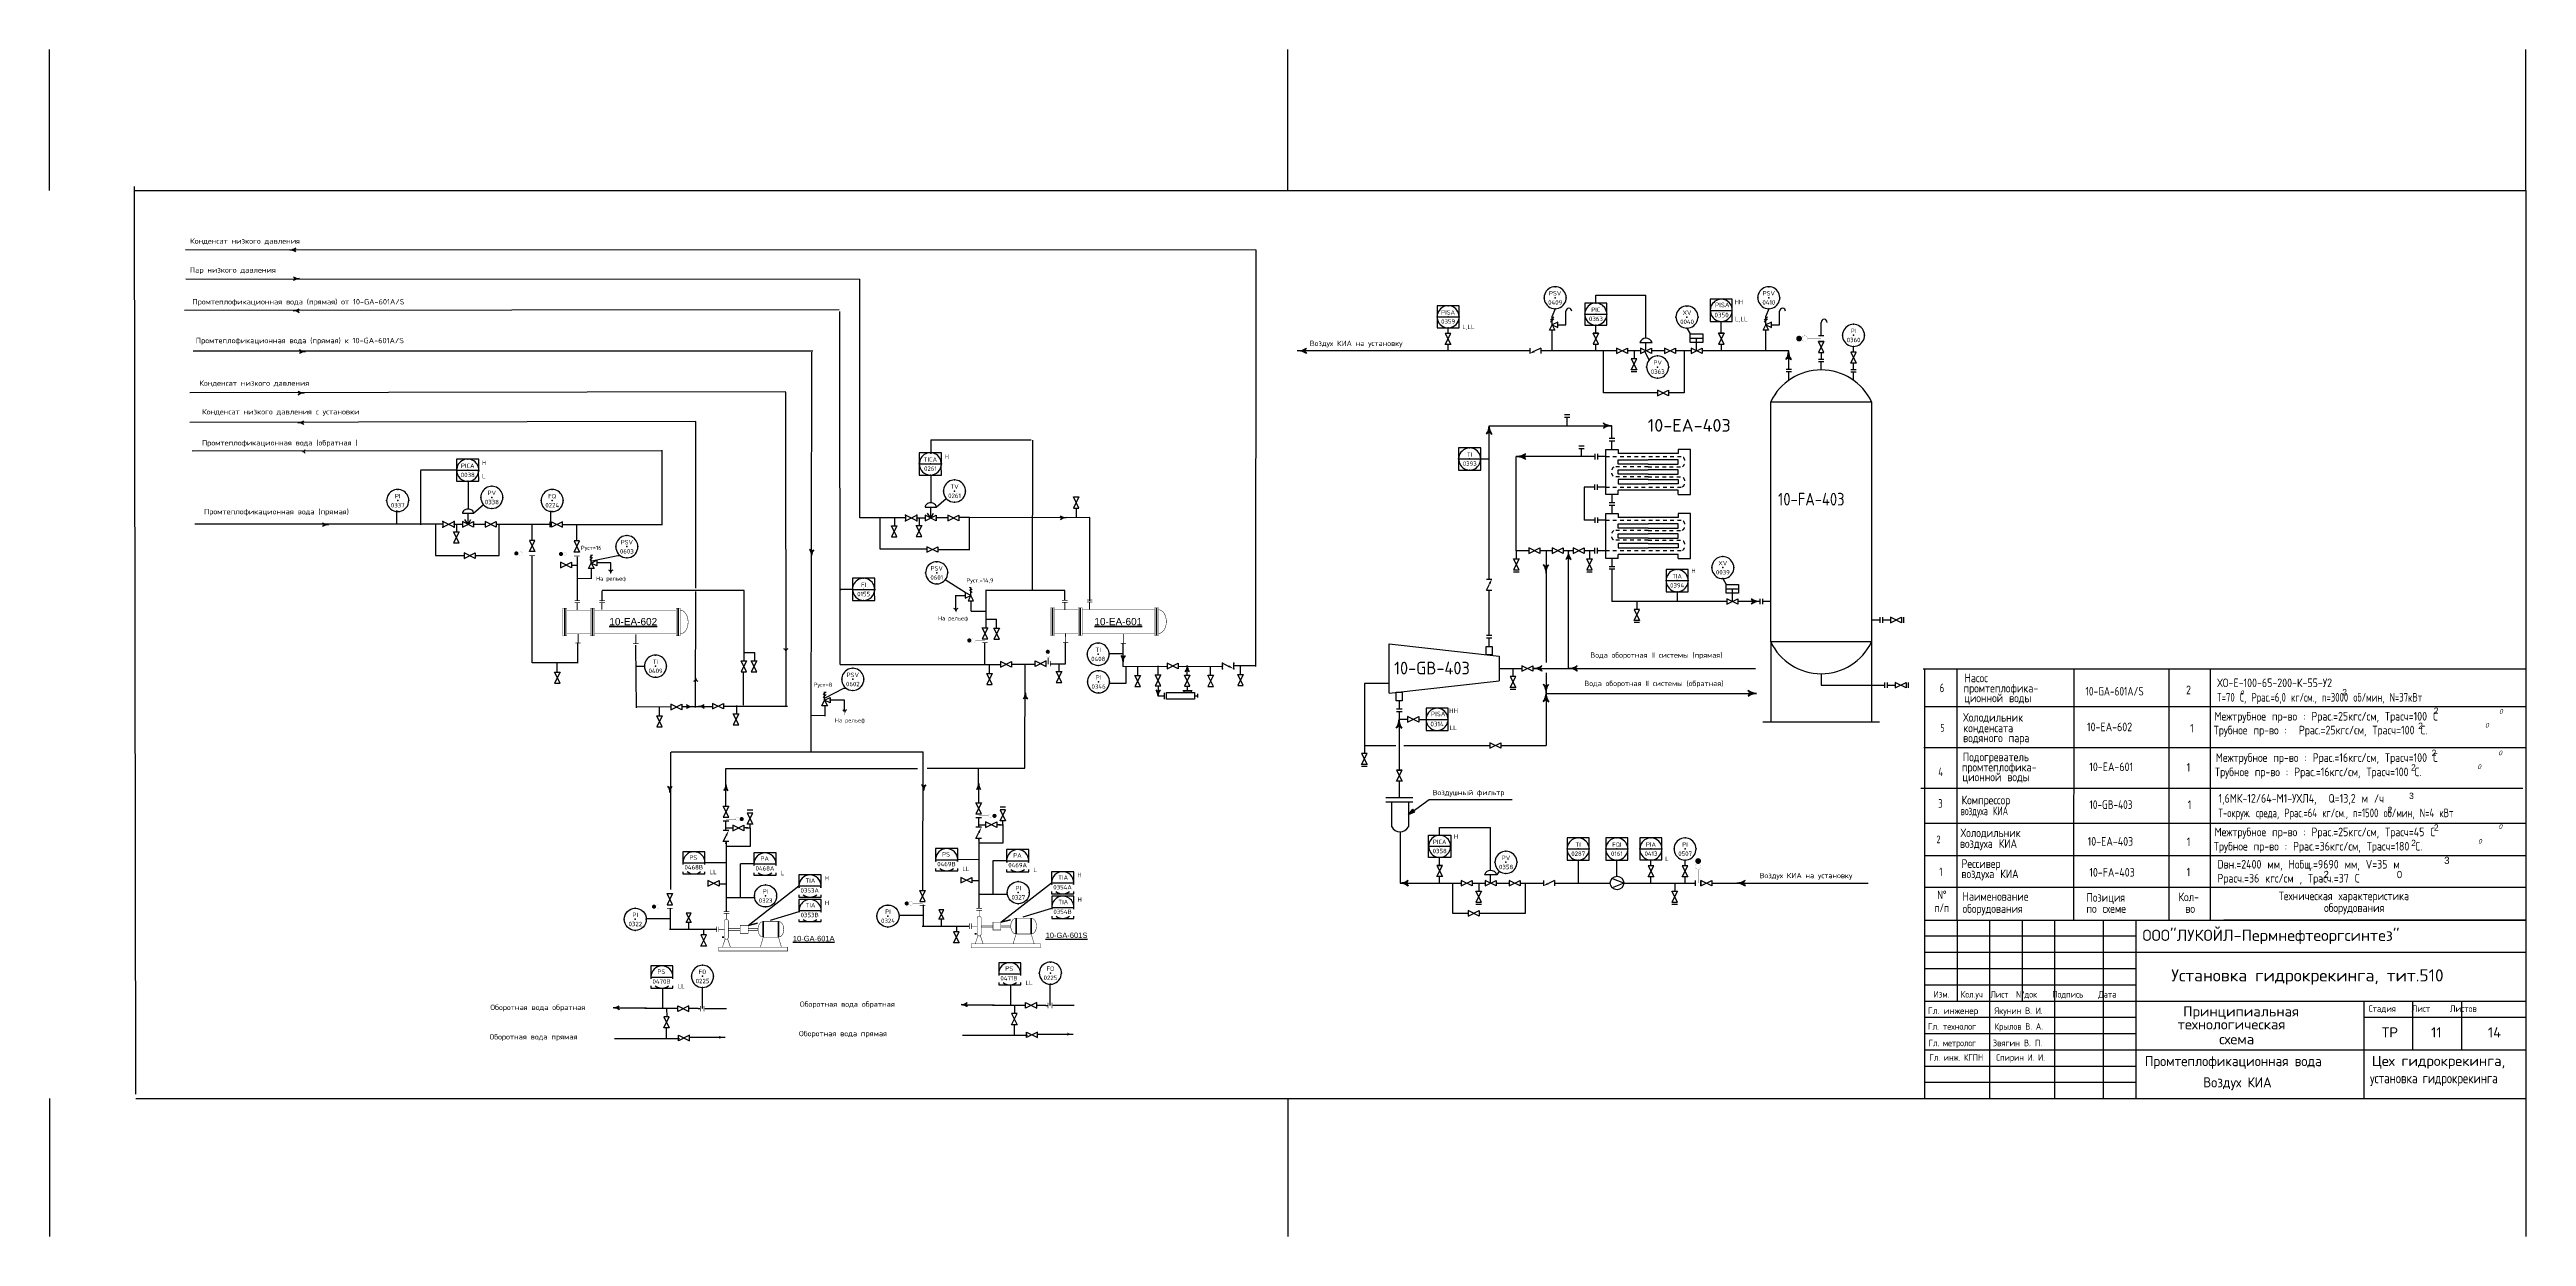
# Model space of a CAD drawing. Extents: x 71 to 279, y 48 to 143.
# Drawn here: x 140.7 to 209.9, y 48.4 to 81.5 of the extents above; entities that cross this region are included whole.
import ezdxf
from ezdxf.enums import TextEntityAlignment as Align

# ---------------------------------------------------------------- set-up
doc = ezdxf.new("R2010")
doc.units = 0
doc.header["$MEASUREMENT"] = 0
for name, pattern in [('DASH', [0.15625, 0.09375, -0.0625]), ('DASHS', [0.375, 0.25, -0.125]), ('SDASH', [0.09375, 0.046875, -0.046875])]:
    doc.linetypes.add(name, pattern=pattern)
doc.layers.get('0').update_dxf_attribs({"linetype": 'CONTINUOUS'})
for name, color, linetype in [('1', 2, 'CONTINUOUS'), ('3', 7, 'DASHS'), ('CORPORATSERV', 3, 'CONTINUOUS'), ('IN-ATTRIBS', 7, 'CONTINUOUS'), ('IN-INST-TAP', 7, 'CONTINUOUS'), ('IN-INSTRUMENT', 7, 'SDASH'), ('IN-MAJ-PROC', 7, 'CONTINUOUS'), ('IN-MIN-PROC', 7, 'CONTINUOUS'), ('IN-PNEUMATIC', 7, 'CONTINUOUS'), ('IN-SOFTWARE', 7, 'CONTINUOUS'), ('IN-TEXT', 51, 'CONTINUOUS'), ('LASER', 7, 'CONTINUOUS')]:
    doc.layers.add(name, color=color, linetype=linetype)
doc.styles.add('ATTRIBS', font='SIMPLEX', dxfattribs={"width": 0.8, "height": 0.125})
doc.styles.add('HELV', font='HELV', dxfattribs={"height": 0.15})
doc.styles.add('NARROW', font='simplex', dxfattribs={"width": 0.75, "height": 0.1})
doc.styles.add('S1', font='SIMPLEX.shx')
doc.styles.add('SIMPLEX', font='SIMPLEX')
doc.styles.add('STYLE', font='txt.shx', dxfattribs={"width": 0.8, "height": 4})

# ---------------------------------------------------------------- blocks, each defined once
blk = doc.blocks.new('BUBTEXT')
at = {"layer": 'IN-ATTRIBS'}
for p in [(-0.25, 0), (0, 0.25), (0, 0), (0.25, 0), (0, -0.25)]:
    blk.add_point(p, dxfattribs=at)
at = {"layer": 'IN-ATTRIBS', "flags": 1}
for tag, style, width, p in [('IDNUM', 'ATTRIBS', 0.8, (0.009, 0.584)), ('DWGNO', 'ATTRIBS', 0.8, (0.003, 0.447)), ('FILENO', 'ATTRIBS', 0.8, (-0.003, 0.311)), ('LOC', 'ATTRIBS', 0.8, (-0.08, -0.422)), ('SIG', 'ATTRIBS', 0.8, (-0.087, -0.563)), ('INSTALL', 'ATTRIBS', 0.8, (-0.087, -0.699)), ('DATE', 'ATTRIBS', 0.8, (-0.088, -0.969)), ('SERV', 'ATTRIBS', 0.8, (-0.083, -0.838)), ('DES', 'NARROW', 0.75, (-0.087, -1.102)), ('CSYS', 'NARROW', 0.75, (-0.087, -1.243))]:
    blk.add_attdef(tag, text='', height=0.1, dxfattribs=dict(at, style=style, width=width)).set_placement(p, align=Align.CENTER)
at = {"layer": 'IN-ATTRIBS', "style": 'ATTRIBS'}
blk.add_attdef('SYSCDV', text='', height=0.1, dxfattribs=at).set_placement((-0.312, 0.141), align=Align.RIGHT)
at = {"layer": 'IN-ATTRIBS', "style": 'ATTRIBS', "flags": 1}
blk.add_attdef('SYSCDI', text='', height=0.1, dxfattribs=at).set_placement((-0.312, 0.312), align=Align.RIGHT)
at = {"layer": 'IN-ATTRIBS', "style": 'S1'}
for tag, p in [('INSTTYPE', (0, 0.05)), ('TAGNUM', (0.002, -0.156)), ('MD', (0.402, -0.565)), ('SZ', (0.402, -0.696))]:
    blk.add_attdef(tag, text='', height=0.1, dxfattribs=at).set_placement(p, align=Align.CENTER)
for tag, p in [('A1', (0.323, 0.115)), ('A2', (0.323, -0.035)), ('XT', (0.324, 0.257)), ('A3', (0.323, -0.185)), ('RES', (0.323, -0.342))]:
    blk.add_attdef(tag, p, '', height=0.1, dxfattribs=at)
blk = doc.blocks.new('PE2')
for points in [[(0, 0, 0.150368), (0.188, 0.062, 0.150368)], [(0.125, 0, 0.206864), (0.188, 0.062, 0.206864)], [(0.125, 0, -0.206864), (0.188, -0.062, -0.206864)]]:
    blk.add_lwpolyline(points, format="xyb")
blk.add_arc((-0.008, -0.336), 0.336, 54.4623, 88.6678)
for points in [[(0, 0), (0.125, 0), (0.04, 0.003), (0.141, 0.008)], [(0, 0), (0.125, 0), (0.04, -0.003), (0.141, -0.008)], [(0.04, 0.003), (0.141, 0.008), (0.079, 0.011), (0.156, 0.019)], [(0.079, 0.011), (0.156, 0.019), (0.117, 0.024), (0.169, 0.031)], [(0.117, 0.024), (0.169, 0.031), (0.154, 0.041), (0.179, 0.046)], [(0.154, 0.041), (0.179, 0.046), (0.188, 0.062)], [(0.04, -0.003), (0.141, -0.008), (0.079, -0.011), (0.156, -0.019)], [(0.079, -0.011), (0.156, -0.019), (0.117, -0.024), (0.169, -0.031)], [(0.117, -0.024), (0.169, -0.031), (0.154, -0.041), (0.179, -0.046)], [(0.154, -0.041), (0.179, -0.046), (0.188, -0.062)]]:
    blk.add_solid(points)
blk = doc.blocks.new('PH35A')
blk.add_circle((0, 0), 0.25)
blk = doc.blocks.new('VALVTEXT')
at = {"layer": 'IN-ATTRIBS'}
for p in [(0, 0.0625), (0, 0), (0.25, 0.0625), (0.25, 0), (0, -0.0625), (0.25, -0.0625)]:
    blk.add_point(p, dxfattribs=at)
at = {"layer": 'IN-ATTRIBS', "style": 'S1', "flags": 1}
for tag, p in [('IDNUM', (0.125, 0.5625)), ('DWGNO', (0.125, 0.4375)), ('FILENO', (0.125, 0.3125))]:
    blk.add_attdef(tag, text='', height=0.1, dxfattribs=at).set_placement(p, align=Align.CENTER)
at = {"layer": 'IN-ATTRIBS', "style": 'S1'}
for tag, p in [('MODE', (0.125, 0.078125)), ('SIZE', (0.125, -0.1875))]:
    blk.add_attdef(tag, text='', height=0.1, dxfattribs=at).set_placement(p, align=Align.CENTER)
blk = doc.blocks.new('-ARROW')
blk.add_line((0.085, 0), (0.125, 0))
for points in [[(0.085, 0), (0, 0), (0.085, 0), (0.124, 0.025)], [(0.085, 0), (0, 0), (0.085, 0), (0.124, -0.025)]]:
    blk.add_solid(points)
blk = doc.blocks.new('PI35')
at = {"layer": 'IN-ATTRIBS'}
for p in [(-0.25, 0), (0, 0.25), (0, 0), (0.25, 0), (0, -0.25)]:
    blk.add_point(p, dxfattribs=at)
at = {"layer": 'IN-ATTRIBS', "flags": 1}
for tag, style, width, p in [('IDNUM', 'ATTRIBS', 0.8, (0.009, 0.584)), ('DWGNO', 'ATTRIBS', 0.8, (0.003, 0.447)), ('FILENO', 'ATTRIBS', 0.8, (-0.003, 0.311)), ('LOC', 'ATTRIBS', 0.8, (-0.08, -0.422)), ('SIG', 'ATTRIBS', 0.8, (-0.087, -0.563)), ('INSTALL', 'ATTRIBS', 0.8, (-0.087, -0.699)), ('DATE', 'ATTRIBS', 0.8, (-0.088, -0.969)), ('SERV', 'ATTRIBS', 0.8, (-0.083, -0.838)), ('DES', 'NARROW', 0.75, (-0.087, -1.102)), ('CSYS', 'NARROW', 0.75, (-0.087, -1.243))]:
    blk.add_attdef(tag, text='', height=0.1, dxfattribs=dict(at, style=style, width=width)).set_placement(p, align=Align.CENTER)
at = {"layer": 'IN-ATTRIBS', "style": 'ATTRIBS'}
blk.add_attdef('SYSCDV', text='', height=0.1, dxfattribs=at).set_placement((-0.312, 0.141), align=Align.RIGHT)
at = {"layer": 'IN-ATTRIBS', "style": 'ATTRIBS', "flags": 1}
blk.add_attdef('SYSCDI', text='', height=0.1, dxfattribs=at).set_placement((-0.312, 0.312), align=Align.RIGHT)
at = {"layer": 'IN-ATTRIBS', "style": 'S1'}
for tag, p in [('INSTTYPE', (0, 0.05)), ('TAGNUM', (0.002, -0.156)), ('MD', (0.402, -0.565)), ('SZ', (0.402, -0.696))]:
    blk.add_attdef(tag, text='', height=0.1, dxfattribs=at).set_placement(p, align=Align.CENTER)
for tag, p in [('A1', (0.323, 0.115)), ('A2', (0.323, -0.035)), ('XT', (0.324, 0.257)), ('A3', (0.323, -0.185)), ('RES', (0.323, -0.342))]:
    blk.add_attdef(tag, p, '', height=0.1, dxfattribs=at)
blk = doc.blocks.new('PI29')
at = {"layer": 'IN-ATTRIBS'}
for p in [(-0.25, 0), (0, 0.25), (0, 0), (0.25, 0), (0, -0.25)]:
    blk.add_point(p, dxfattribs=at)
at = {"layer": 'IN-ATTRIBS', "flags": 1}
for tag, style, width, p in [('IDNUM', 'ATTRIBS', 0.8, (0.009, 0.584)), ('DWGNO', 'ATTRIBS', 0.8, (0.003, 0.447)), ('FILENO', 'ATTRIBS', 0.8, (-0.003, 0.311)), ('LOC', 'ATTRIBS', 0.8, (-0.08, -0.422)), ('SIG', 'ATTRIBS', 0.8, (-0.087, -0.563)), ('INSTALL', 'ATTRIBS', 0.8, (-0.087, -0.699)), ('DATE', 'ATTRIBS', 0.8, (-0.088, -0.969)), ('SERV', 'ATTRIBS', 0.8, (-0.083, -0.838)), ('DES', 'NARROW', 0.75, (-0.087, -1.102)), ('CSYS', 'NARROW', 0.75, (-0.087, -1.243))]:
    blk.add_attdef(tag, text='', height=0.1, dxfattribs=dict(at, style=style, width=width)).set_placement(p, align=Align.CENTER)
at = {"layer": 'IN-ATTRIBS', "style": 'ATTRIBS'}
blk.add_attdef('SYSCDV', text='', height=0.1, dxfattribs=at).set_placement((-0.312, 0.141), align=Align.RIGHT)
at = {"layer": 'IN-ATTRIBS', "style": 'ATTRIBS', "flags": 1}
blk.add_attdef('SYSCDI', text='', height=0.1, dxfattribs=at).set_placement((-0.312, 0.312), align=Align.RIGHT)
at = {"layer": 'IN-ATTRIBS', "style": 'S1'}
for tag, p in [('INSTTYPE', (0, 0.05)), ('TAGNUM', (0.002, -0.156)), ('MD', (0.402, -0.565)), ('SZ', (0.402, -0.696))]:
    blk.add_attdef(tag, text='', height=0.1, dxfattribs=at).set_placement(p, align=Align.CENTER)
for tag, p in [('A1', (0.323, 0.115)), ('A2', (0.323, -0.035)), ('XT', (0.324, 0.257)), ('A3', (0.323, -0.185)), ('RES', (0.323, -0.342))]:
    blk.add_attdef(tag, p, '', height=0.1, dxfattribs=at)

msp = doc.modelspace()

# ---------------------------------------------------------------- hatches: boundary and pattern name
h = msp.add_hatch(color=7)
h.paths.add_polyline_path([(178.66, 60.187), (178.809, 60.294), (178.781, 60.332)])
h.paths.add_polyline_path([(178.66, 60.187), (178.837, 60.257), (178.809, 60.294)])

# ---------------------------------------------------------------- linework, layer by layer
at = {"color": 7}
for p, q in [((143.151, 52.375), (143.114, 77.714)), ((209.845, 77.594), (209.845, 52.255)), ((183.891, 74.676, 0.76), (185.29, 74.676, 0.76)), ((183.891, 74.455, 0.76), (183.891, 74.676, 0.76)), ((185.29, 73.477, 0.76), (185.29, 74.676, 0.76)), ((182.629, 73.978, 0.76), (182.719, 74.068, 0.76)), ((182.629, 73.924, 0.76), (182.719, 74.014, 0.76)), ((182.755, 74.298, 0.76), (182.674, 74.088, 0.76)), ((182.674, 73.851, 0.76), (182.674, 74.088, 0.76)), ((188.592, 73.978, 0.76), (188.682, 74.068, 0.76)), ((188.592, 73.924, 0.76), (188.682, 74.014, 0.76)), ((188.717, 74.298, 0.76), (188.637, 74.088, 0.76)), ((188.637, 73.851, 0.76), (188.637, 74.088, 0.76)), ((183.891, 73.616, 0.76), (183.891, 73.839, 0.76)), ((183.891, 73.122, 0.76), (183.891, 73.308, 0.76)), ((186.435, 73.758, 0.76), (186.528, 73.598, 0.76)), ((187.392, 73.616, 0.76), (187.392, 73.945, 0.76)), ((187.392, 73.308, 0.76), (187.392, 73.122, 0.76)), ((185.384, 72.873, 0.76), (185.259, 73.106, 0.76)), ((165.334, 70.641, 0.76), (165.334, 70.249, 0.76)), ((168.137, 70.635, 0.76), (165.334, 70.635, 0.76)), ((180.678, 70.105, 0.76), (180.913, 70.105, 0.76)), ((152.1, 69.795, 0.76), (151.09, 69.794, 0.76)), ((151.09, 69.779, 0.76), (151.09, 68.272, 0.76)), ((150.434, 68.308, 0.76), (150.434, 68.666, 0.76)), ((150.566, 68.609, 0.76), (150.566, 68.609, 0.76)), ((154.728, 68.276, 0.76), (154.728, 68.661, 0.76)), ((154.811, 68.619, 0.76), (154.811, 68.619, 0.76)), ((155.876, 67.265, 0.76), (156.6, 67.416, 0.76)), ((156.6, 67.416, 0.76), (156.658, 67.416, 0.76)), ((162.826, 66.464, 0.76), (162.829, 66.464, 0.76)), ((163.158, 66.464, 0.76), (162.826, 66.464, 0.76)), ((186.16, 66.402, 0.76), (186.16, 66.13, 0.76)), ((187.434, 66.766, 0.76), (187.527, 66.607, 0.76)), ((157.343, 64.314, 0.76), (157.105, 64.314, 0.76)), ((170.3, 64.681, 0.76), (170.7, 64.681, 0.76)), ((170.783, 63.85, 0.76), (170.783, 64.316, 0.76)), ((170.784, 64.314, 0.76), (170.784, 64.314, 0.76)), ((162.388, 63.439, 0.76), (162.907, 63.713, 0.76)), ((162.907, 63.713, 0.76), (162.964, 63.713, 0.76)), ((170.317, 63.845, 0.76), (170.783, 63.845, 0.76)), ((171.677, 63.766, 0.76), (171.677, 63.494, 0.76)), ((172.365, 63.645, 0.76), (172.626, 63.645, 0.76)), ((193.065, 64.249, -0.11), (193.065, 52.255)), ((193.973, 57.236, -0.275), (193.971, 64.249, -0.102)), ((197.23, 57.236, 0.637), (197.236, 64.249, -0.072)), ((199.89, 57.236, -0.123), (199.888, 64.249, -0.048)), ((201.042, 57.236, -0.123), (201.04, 64.249, -0.038)), ((171.674, 63.496, 0.76), (171.843, 63.496, 0.76)), ((171.843, 63.583, 0.76), (171.843, 63.402, 0.76)), ((172.695, 63.498, 0.76), (172.773, 63.498, 0.76)), ((172.775, 63.547, 0.76), (172.775, 63.449, 0.76)), ((178.64, 62.839, 0.76), (178.407, 62.839, 0.76)), ((178.948, 62.839, 0.76), (179.153, 62.839, 0.76)), ((192.961, 60.916, -0.123), (209.757, 60.916, -0.274)), ((178.66, 60.187, 0.76), (179.243, 60.606, 0.76)), ((178.66, 60.187, 0.76), (178.781, 60.332, 0.76)), ((178.66, 60.187, 0.76), (178.837, 60.257, 0.76)), ((178.837, 60.257, 0.76), (178.781, 60.332, 0.76)), ((179.243, 60.606, 0.76), (181.553, 60.606, 0.76)), ((179.532, 59.824, 0.76), (180.955, 59.824, 0.76)), ((179.532, 59.603, 0.76), (179.532, 59.824, 0.76)), ((180.955, 58.624, 0.76), (180.955, 59.824, 0.76)), ((193.065, 59.946, -0.11), (209.861, 59.946, 0.001)), ((160.399, 58.803, 0.76), (160.021, 58.803, 0.76)), ((160.023, 57.868, 0.76), (160.023, 58.807, 0.76)), ((167.452, 58.893, 0.76), (167.074, 58.893, 0.76)), ((167.076, 57.958, 0.76), (167.076, 58.897, 0.76)), ((179.532, 58.763, 0.76), (179.532, 58.987, 0.76)), ((183.397, 58.913, 0.76), (183.397, 58.269, 0.76)), ((184.477, 58.462, 0.76), (184.477, 58.913, 0.76)), ((179.532, 58.269, 0.76), (179.532, 58.455, 0.76)), ((181.197, 58.604, 0.76), (181.129, 58.502, 0.76)), ((193.065, 58.151, -0.123), (209.861, 58.151, -0.274)), ((193.065, 57.236, -0.123), (209.861, 57.239, 0.001)), ((193.065, 57.236, -0.123), (209.861, 57.236, -0.123)), ((193.065, 56.794, 0.76), (198.967, 56.794, 0.76)), ((196.697, 52.255, 0.76), (196.697, 57.239, 0.76)), ((198.059, 52.255, 0.76), (198.059, 57.239, 0.76)), ((198.967, 52.255, 0.76), (198.967, 57.239, 0.76)), ((209.861, 57.236, -0.123), (201.418, 57.236, -0.123)), ((193.065, 56.34, 0.76), (209.861, 56.34, 0.76)), ((157.846, 55.335, 0.76), (157.846, 54.776, 0.76)), ((167.554, 55.425, 0.76), (167.554, 54.865, 0.76)), ((193.065, 55.886, 0.76), (198.967, 55.886, 0.76)), ((193.065, 55.432, 0.76), (198.967, 55.432, 0.76)), ((193.065, 54.978, 0.76), (209.861, 54.978, 0.76)), ((205.322, 54.978, 0.76), (205.322, 52.255, 0.76)), ((206.684, 54.978, 0.76), (206.684, 53.617, 0.76)), ((208.046, 54.978, 0.76), (208.046, 53.617, 0.76)), ((193.065, 54.525, 0.76), (198.967, 54.525, 0.76)), ((193.065, 54.071, 0.76), (198.967, 54.071, 0.76)), ((205.322, 54.525, 0.76), (209.861, 54.525, 0.76)), ((193.065, 53.617, 0.76), (209.861, 53.617, 0.76)), ((193.065, 53.163, 0.76), (198.967, 53.163, 0.76)), ((193.065, 52.709, 0.76), (198.967, 52.709, 0.76)), ((209.845, 52.255), (209.861, 52.255))]:
    msp.add_line(p, q, dxfattribs=at)
at = {"color": 6, "linetype": 'Continuous'}
for p, q in [((143.114, 77.594), (209.845, 77.594)), ((143.152, 52.259), (209.861, 52.255))]:
    msp.add_line(p, q, dxfattribs=at)
at = {"linetype": 'Continuous'}
for p, q in [((179.46, 74.074, 0.76), (180.076, 74.074, 0.76)), ((183.583, 74.147, 0.76), (184.199, 74.147, 0.76)), ((187.084, 74.253, 0.76), (187.7, 74.253, 0.76)), ((165.011, 69.967, 0.76), (165.629, 69.967, 0.76)), ((180.062, 70.105, 0.76), (180.678, 70.105, 0.76)), ((152.1, 69.792, 0.76), (152.718, 69.792, 0.76)), ((152.42, 69.149, 0.76), (152.42, 69.149, 0.76)), ((165.331, 69.323, 0.76), (165.331, 69.323, 0.76)), ((165.331, 68.454, 0.76), (165.243, 68.59, 0.76)), ((165.331, 68.454, 0.76), (165.409, 68.595, 0.76)), ((152.42, 68.28, 0.76), (152.332, 68.416, 0.76)), ((152.42, 68.279, 0.76), (152.498, 68.421, 0.76)), ((163.148, 66.467, 0.76), (163.766, 66.467, 0.76)), ((185.852, 66.71, 0.76), (186.468, 66.71, 0.76)), ((179.153, 62.839, 0.76), (179.768, 62.839, 0.76)), ((158.412, 58.834, 0.76), (159.03, 58.834, 0.76)), ((160.396, 58.804, 0.76), (161.014, 58.804, 0.76)), ((165.465, 58.923, 0.76), (166.083, 58.923, 0.76)), ((167.449, 58.894, 0.76), (168.067, 58.894, 0.76)), ((179.84, 59.295, 0.76), (179.224, 59.295, 0.76)), ((183.089, 59.221, 0.76), (183.705, 59.221, 0.76)), ((184.17, 59.221, 0.76), (184.785, 59.221, 0.76)), ((185.121, 59.221, 0.76), (185.736, 59.221, 0.76)), ((161.651, 58.189, 0.76), (162.269, 58.189, 0.76)), ((168.704, 58.278, 0.76), (169.322, 58.278, 0.76)), ((161.654, 57.502, 0.76), (162.272, 57.502, 0.76)), ((168.707, 57.592, 0.76), (169.325, 57.592, 0.76)), ((157.52, 55.648, 0.76), (158.138, 55.648, 0.76)), ((167.228, 55.737, 0.76), (167.846, 55.737, 0.76))]:
    msp.add_line(p, q, dxfattribs=at)
at = {"color": 5}
for p, q in [((183.054, 73.851, 0.76), (183.054, 74.227, 0.76)), ((189.016, 73.851, 0.76), (189.016, 74.227, 0.76)), ((182.674, 73.122, 0.76), (182.674, 73.697, 0.76)), ((182.828, 73.851, 0.76), (183.054, 73.851, 0.76)), ((188.637, 73.122, 0.76), (188.637, 73.697, 0.76)), ((188.791, 73.851, 0.76), (189.016, 73.851, 0.76)), ((190.179, 73.542, 0.76), (190.179, 73.918, 0.76)), ((184.106, 71.948, 0.76), (184.106, 73.122, 0.76)), ((186.357, 73.122, 0.76), (186.357, 71.948, 0.76)), ((190.179, 73.08, 0.76), (190.179, 72.894, 0.76)), ((185.613, 71.948, 0.76), (184.106, 71.948, 0.76)), ((186.357, 71.948, 0.76), (185.921, 71.948, 0.76)), ((183.866, 70.172, 0.76), (181.672, 70.172, 0.76)), ((181.672, 67.546, 0.76), (181.672, 70.172, 0.76)), ((183.565, 69.32, 0.76), (183.565, 68.397, 0.76)), ((183.866, 69.32, 0.76), (183.565, 69.32, 0.76)), ((183.866, 68.397, 0.76), (183.565, 68.397, 0.76)), ((182.024, 67.546, 0.76), (181.672, 67.546, 0.76)), ((182.67, 67.546, 0.76), (182.332, 67.546, 0.76)), ((182.501, 67.546, 0.76), (182.501, 64.425, 0.76)), ((183.257, 67.546, 0.76), (182.978, 67.546, 0.76)), ((183.117, 67.546, 0.76), (183.117, 64.259, 0.76)), ((183.866, 67.546, 0.76), (183.565, 67.546, 0.76)), ((177.432, 63.837, 0.76), (177.432, 62.973, 0.76)), ((178.127, 63.837, 0.76), (177.432, 63.837, 0.76)), ((181.19, 64.259, 0.76), (181.822, 64.259, 0.76)), ((182.13, 64.259, 0.76), (188.345, 64.259, 0.76)), ((182.501, 64.137, 0.76), (182.501, 62.109, 0.76)), ((190.179, 64.111, 0.76), (190.179, 63.795, 0.76)), ((190.179, 63.795, 0.76), (191.716, 63.795, 0.76)), ((177.432, 62.973, 0.76), (177.432, 62.109, 0.76)), ((182.501, 63.564, 0.76), (188.373, 63.564, 0.76)), ((177.432, 62.109, 0.76), (178.312, 62.109, 0.76)), ((178.531, 62.109, 0.76), (180.935, 62.109, 0.76)), ((181.243, 62.109, 0.76), (182.501, 62.109, 0.76)), ((160.289, 59.808, 0.76), (160.289, 59.681, 0.76)), ((167.276, 59.898, 0.76), (167.165, 59.898, 0.76)), ((167.342, 59.898, 0.76), (167.342, 59.77, 0.76)), ((179.888, 58.269, 0.76), (179.888, 57.426, 0.76)), ((181.925, 57.426, 0.76), (181.925, 58.269, 0.76)), ((184.671, 58.269, 0.76), (184.342, 58.401, 0.76)), ((184.671, 58.269, 0.76), (184.346, 58.14, 0.76)), ((179.888, 57.426, 0.76), (180.324, 57.426, 0.76)), ((180.632, 57.426, 0.76), (181.925, 57.426, 0.76)), ((157.395, 54.777, 0.76), (156.509, 54.777, 0.76)), ((157.348, 54.777, 0.76), (158.261, 54.777, 0.76)), ((157.961, 54.78, 0.76), (157.962, 54.535, 0.76)), ((158.838, 54.765, 0.76), (158.585, 54.765, 0.76)), ((159.028, 54.771, 0.76), (159.627, 54.771, 0.76)), ((167.104, 54.867, 0.76), (166.217, 54.867, 0.76)), ((167.057, 54.867, 0.76), (167.97, 54.867, 0.76)), ((167.67, 54.87, 0.76), (167.671, 54.625, 0.76)), ((168.546, 54.855, 0.76), (168.294, 54.855, 0.76)), ((168.737, 54.861, 0.76), (169.336, 54.861, 0.76)), ((156.507, 53.935, 0.76), (158.319, 53.932, 0.76)), ((157.952, 54.223, 0.76), (157.949, 53.929, 0.76)), ((158.603, 53.965, 0.76), (159.596, 53.965, 0.76)), ((166.215, 54.025, 0.76), (168.027, 54.021, 0.76)), ((167.66, 54.313, 0.76), (167.658, 54.019, 0.76)), ((168.311, 54.055, 0.76), (169.304, 54.054, 0.76))]:
    msp.add_line(p, q, dxfattribs=at)
at = {"color": 7, "linetype": 'Continuous'}
for p, q in [((179.768, 73.606, 0.76), (179.768, 73.766, 0.76)), ((179.768, 73.122, 0.76), (179.768, 73.299, 0.76)), ((191.082, 73.09, 0.76), (191.082, 73.249, 0.76)), ((191.082, 72.605, 0.76), (191.082, 72.782, 0.76)), ((185.428, 58.754, 0.76), (185.428, 58.914, 0.76)), ((186.381, 58.754, 0.76), (186.381, 58.913, 0.76)), ((185.428, 58.27, 0.76), (185.428, 58.446, 0.76)), ((186.381, 58.27, 0.76), (186.381, 58.446, 0.76)), ((193.973, 57.239), (193.973, 54.978)), ((194.881, 57.239), (194.881, 52.255)), ((195.789, 57.239), (195.789, 54.978))]:
    msp.add_line(p, q, dxfattribs=at)
at = {"color": 2}
for p, q in [((182.597, 73.697, 0.76), (182.674, 73.851, 0.76)), ((182.751, 73.697, 0.76), (182.597, 73.697, 0.76)), ((182.828, 73.928, 0.76), (182.674, 73.851, 0.76)), ((182.674, 73.851, 0.76), (182.828, 73.774, 0.76)), ((182.674, 73.851, 0.76), (182.751, 73.697, 0.76)), ((182.828, 73.774, 0.76), (182.828, 73.928, 0.76)), ((183.968, 73.616, 0.76), (183.814, 73.616, 0.76)), ((185.116, 73.355, 0.76), (185.464, 73.355, 0.76)), ((185.29, 73.122, 0.76), (185.29, 73.355, 0.76)), ((186.528, 73.477, 0.76), (186.876, 73.477, 0.76)), ((186.702, 73.122, 0.76), (186.702, 73.477, 0.76)), ((187.469, 73.616, 0.76), (187.315, 73.616, 0.76)), ((188.56, 73.697, 0.76), (188.637, 73.851, 0.76)), ((188.714, 73.697, 0.76), (188.56, 73.697, 0.76)), ((188.791, 73.928, 0.76), (188.637, 73.851, 0.76)), ((188.637, 73.851, 0.76), (188.714, 73.697, 0.76)), ((188.637, 73.851, 0.76), (188.791, 73.774, 0.76)), ((188.791, 73.774, 0.76), (188.791, 73.928, 0.76)), ((190.256, 73.542, 0.76), (190.102, 73.542, 0.76)), ((190.256, 73.388, 0.76), (190.102, 73.388, 0.76)), ((182.045, 73.199, 0.76), (182.045, 73.045, 0.76)), ((182.353, 73.199, 0.76), (182.353, 73.045, 0.76)), ((184.957, 73.122, 0.76), (184.957, 72.897, 0.76)), ((189.352, 72.605, 0.76), (189.198, 72.605, 0.76)), ((190.102, 72.894, 0.76), (190.256, 72.894, 0.76)), ((190.102, 72.823, 0.76), (190.256, 72.823, 0.76)), ((190.179, 72.592, 0.76), (190.179, 72.823, 0.76)), ((191.005, 72.605, 0.76), (191.159, 72.605, 0.76)), ((189.352, 72.534, 0.76), (189.198, 72.534, 0.76)), ((189.275, 72.303, 0.76), (189.275, 72.534, 0.76)), ((191.005, 72.534, 0.76), (191.159, 72.534, 0.76)), ((191.082, 72.303, 0.76), (191.082, 72.534, 0.76)), ((183.167, 71.336, 0.76), (183.013, 71.336, 0.76)), ((183.167, 71.265, 0.76), (183.013, 71.265, 0.76)), ((183.09, 71.034, 0.76), (183.09, 71.265, 0.76)), ((184.418, 70.676, 0.76), (184.264, 70.676, 0.76)), ((184.418, 70.605, 0.76), (184.264, 70.605, 0.76)), ((184.341, 70.374, 0.76), (184.341, 70.605, 0.76)), ((183.414, 70.474, 0.76), (183.568, 70.474, 0.76)), ((183.414, 70.402, 0.76), (183.568, 70.402, 0.76)), ((183.491, 70.172, 0.76), (183.491, 70.402, 0.76)), ((183.866, 70.249, 0.76), (183.866, 70.095, 0.76)), ((183.937, 70.249, 0.76), (183.937, 70.095, 0.76)), ((184.168, 70.172, 0.76), (183.937, 70.172, 0.76)), ((183.866, 69.243, 0.76), (183.866, 69.397, 0.76)), ((183.937, 69.243, 0.76), (183.937, 69.397, 0.76)), ((184.168, 69.32, 0.76), (183.937, 69.32, 0.76)), ((152.265, 68.591, 0.76), (152.574, 68.591, 0.76)), ((152.42, 68.282, 0.76), (152.42, 68.591, 0.76)), ((165.177, 68.765, 0.76), (165.486, 68.765, 0.76)), ((165.486, 68.379, 0.76), (165.177, 68.534, 0.76)), ((165.177, 68.379, 0.76), (165.486, 68.534, 0.76)), ((165.177, 68.534, 0.76), (165.177, 68.379, 0.76)), ((165.331, 68.456, 0.76), (165.331, 68.765, 0.76)), ((165.486, 68.534, 0.76), (165.486, 68.379, 0.76)), ((183.866, 68.474, 0.76), (183.866, 68.32, 0.76)), ((183.937, 68.474, 0.76), (183.937, 68.32, 0.76)), ((184.264, 68.887, 0.76), (184.418, 68.887, 0.76)), ((184.264, 68.816, 0.76), (184.418, 68.816, 0.76)), ((184.341, 69.118, 0.76), (184.341, 68.887, 0.76)), ((184.341, 68.816, 0.76), (184.341, 68.585, 0.76)), ((152.574, 68.205, 0.76), (152.265, 68.359, 0.76)), ((152.265, 68.205, 0.76), (152.574, 68.359, 0.76)), ((152.265, 68.359, 0.76), (152.265, 68.205, 0.76)), ((152.574, 68.359, 0.76), (152.574, 68.205, 0.76)), ((154.706, 68.201, 0.76), (154.706, 68.355, 0.76)), ((184.168, 68.397, 0.76), (183.937, 68.397, 0.76)), ((155.78, 67.046, 0.76), (155.857, 67.2, 0.76)), ((155.896, 67.432, 0.76), (155.818, 67.355, 0.76)), ((155.896, 67.355, 0.76), (155.818, 67.278, 0.76)), ((155.857, 67.2, 0.76), (155.857, 67.432, 0.76)), ((155.857, 67.2, 0.76), (156.011, 67.278, 0.76)), ((155.857, 67.2, 0.76), (155.934, 67.046, 0.76)), ((156.011, 67.123, 0.76), (155.857, 67.2, 0.76)), ((156.011, 67.278, 0.76), (156.011, 67.123, 0.76)), ((181.672, 67.546, 0.76), (181.672, 67.321, 0.76)), ((183.715, 67.546, 0.76), (183.715, 67.321, 0.76)), ((183.866, 67.469, 0.76), (183.866, 67.623, 0.76)), ((183.937, 67.469, 0.76), (183.937, 67.623, 0.76)), ((184.168, 67.546, 0.76), (183.937, 67.546, 0.76)), ((184.418, 67.099, 0.76), (184.264, 67.099, 0.76)), ((184.341, 67.33, 0.76), (184.341, 67.099, 0.76)), ((155.934, 67.046, 0.76), (155.78, 67.046, 0.76)), ((166.451, 66.3, 0.76), (166.296, 66.377, 0.76)), ((166.412, 66.531, 0.76), (166.489, 66.454, 0.76)), ((166.412, 66.454, 0.76), (166.489, 66.377, 0.76)), ((166.451, 66.3, 0.76), (166.451, 66.531, 0.76)), ((180.836, 66.753, 0.76), (180.99, 66.753, 0.76)), ((180.836, 66.446, 0.76), (180.99, 66.446, 0.76)), ((184.418, 67.028, 0.76), (184.264, 67.028, 0.76)), ((187.527, 66.485, 0.76), (187.875, 66.485, 0.76)), ((187.701, 66.13, 0.76), (187.701, 66.485, 0.76)), ((166.296, 66.222, 0.76), (166.451, 66.3, 0.76)), ((166.451, 66.3, 0.76), (166.373, 66.145, 0.76)), ((166.373, 66.145, 0.76), (166.528, 66.145, 0.76)), ((166.528, 66.145, 0.76), (166.451, 66.3, 0.76)), ((185.034, 66.13, 0.76), (185.034, 65.905, 0.76)), ((188.47, 66.207, 0.76), (188.47, 66.053, 0.76)), ((188.541, 66.207, 0.76), (188.541, 66.053, 0.76)), ((188.772, 66.13, 0.76), (188.541, 66.13, 0.76)), ((191.816, 65.689, 0.76), (191.816, 65.535, 0.76)), ((191.887, 65.689, 0.76), (191.887, 65.535, 0.76)), ((180.99, 65.178, 0.76), (180.836, 65.178, 0.76)), ((180.99, 65.107, 0.76), (180.836, 65.107, 0.76)), ((180.913, 64.876, 0.76), (180.913, 65.107, 0.76)), ((191.585, 65.612, 0.76), (191.816, 65.612, 0.76)), ((191.887, 65.612, 0.76), (192.112, 65.612, 0.76)), ((173.786, 64.251, 0.76), (173.785, 64.406, 0.76)), ((162.408, 63.607, 0.76), (162.331, 63.529, 0.76)), ((162.369, 63.375, 0.76), (162.369, 63.607, 0.76)), ((181.577, 64.259, 0.76), (181.577, 64.034, 0.76)), ((191.716, 63.795, 0.76), (191.946, 63.795, 0.76)), ((191.946, 63.872, 0.76), (191.946, 63.718, 0.76)), ((192.018, 63.872, 0.76), (192.018, 63.718, 0.76)), ((192.018, 63.795, 0.76), (192.243, 63.795, 0.76)), ((162.292, 63.22, 0.76), (162.369, 63.375, 0.76)), ((162.446, 63.22, 0.76), (162.292, 63.22, 0.76)), ((162.408, 63.529, 0.76), (162.331, 63.452, 0.76)), ((162.369, 63.375, 0.76), (162.524, 63.452, 0.76)), ((162.369, 63.375, 0.76), (162.446, 63.22, 0.76)), ((162.524, 63.297, 0.76), (162.369, 63.375, 0.76)), ((162.524, 63.452, 0.76), (162.524, 63.297, 0.76)), ((178.33, 63.128, 0.76), (178.484, 63.128, 0.76)), ((178.33, 63.057, 0.76), (178.484, 63.057, 0.76)), ((178.407, 63.359, 0.76), (178.407, 63.128, 0.76)), ((177.432, 62.109, 0.76), (177.432, 61.884, 0.76)), ((178.33, 61.423, 0.76), (178.484, 61.423, 0.76)), ((160.366, 60.301, 0.76), (160.212, 60.301, 0.76)), ((167.419, 60.391, 0.76), (167.265, 60.391, 0.76)), ((159.693, 59.737, 0.76), (159.539, 59.737, 0.76)), ((166.746, 59.827, 0.76), (166.591, 59.827, 0.76)), ((179.455, 58.763, 0.76), (179.609, 58.763, 0.76)), ((180.622, 58.269, 0.76), (180.622, 58.044, 0.76)), ((181.129, 58.502, 0.76), (180.781, 58.502, 0.76)), ((180.955, 58.269, 0.76), (180.955, 58.502, 0.76)), ((182.429, 58.346, 0.76), (182.429, 58.192, 0.76)), ((182.737, 58.346, 0.76), (182.737, 58.192, 0.76)), ((186.091, 58.269, 0.76), (186.091, 58.044, 0.76)), ((186.669, 58.192, 0.76), (186.669, 58.346, 0.76)), ((186.823, 58.192, 0.76), (186.823, 58.346, 0.76)), ((158.647, 57.433, 0.76), (158.506, 57.433, 0.76)), ((158.506, 57.433, 0.76), (158.647, 57.168, 0.76)), ((158.506, 57.168, 0.76), (158.647, 57.433, 0.76)), ((158.576, 57.433, 0.76), (158.576, 57.444, 0.76)), ((165.559, 57.258, 0.76), (165.7, 57.523, 0.76)), ((165.7, 57.523, 0.76), (165.559, 57.523, 0.76)), ((165.559, 57.523, 0.76), (165.7, 57.258, 0.76)), ((165.629, 57.523, 0.76), (165.629, 57.534, 0.76)), ((158.647, 57.168, 0.76), (158.506, 57.168, 0.76)), ((165.7, 57.258, 0.76), (165.559, 57.258, 0.76))]:
    msp.add_line(p, q, dxfattribs=at)
at = {"color": 3}
for p, q in [((161.995, 61.924, 0.76), (162.014, 73.089, 0.76)), ((182.045, 73.122, 0.76), (175.558, 73.122, 0.76)), ((184.47, 73.122, 0.76), (182.353, 73.122, 0.76)), ((185.136, 73.122, 0.76), (184.778, 73.122, 0.76)), ((185.803, 73.122, 0.76), (185.444, 73.122, 0.76)), ((186.548, 73.122, 0.76), (186.111, 73.122, 0.76)), ((189.275, 73.122, 0.76), (186.856, 73.122, 0.76)), ((189.275, 72.605, 0.76), (189.275, 73.122, 0.76)), ((180.913, 71.034, 0.76), (184.341, 71.034, 0.76)), ((180.913, 66.753, 0.76), (180.913, 71.034, 0.76)), ((184.341, 70.676, 0.76), (184.341, 71.034, 0.76)), ((180.913, 65.178, 0.76), (180.913, 66.446, 0.76)), ((184.341, 67.028, 0.76), (184.341, 66.13, 0.76)), ((187.547, 66.13, 0.76), (184.341, 66.13, 0.76)), ((188.47, 66.13, 0.76), (187.855, 66.13, 0.76)), ((178.407, 63.057, 0.76), (178.407, 61.423, 0.76)), ((178.407, 61.115, 0.76), (178.407, 60.658, 0.76)), ((159.693, 60, 0.76), (159.539, 60, 0.76)), ((159.616, 59.808, 0.76), (159.81, 59.808, 0.76)), ((160.223, 59.808, 0.76), (160.112, 59.808, 0.76)), ((160.289, 59.808, 0.76), (160.289, 59.915, 0.76)), ((160.291, 59.811, 0.76), (160.289, 59.291, 0.76)), ((166.746, 60.09, 0.76), (166.591, 60.09, 0.76)), ((166.669, 59.898, 0.76), (166.863, 59.898, 0.76)), ((167.342, 59.898, 0.76), (167.342, 60.004, 0.76)), ((167.344, 59.901, 0.76), (167.342, 59.381, 0.76)), ((178.427, 59.702, 0.76), (178.427, 58.269, 0.76)), ((160.289, 59.291, 0.76), (159.616, 59.291, 0.76)), ((167.342, 59.381, 0.76), (166.669, 59.381, 0.76)), ((178.427, 58.269, 0.76), (180.135, 58.269, 0.76)), ((180.443, 58.269, 0.76), (180.801, 58.269, 0.76)), ((181.109, 58.269, 0.76), (181.468, 58.269, 0.76)), ((181.776, 58.269, 0.76), (182.429, 58.269, 0.76)), ((182.737, 58.269, 0.76), (184.292, 58.269, 0.76)), ((184.671, 58.27, 0.76), (186.669, 58.269, 0.76)), ((187.131, 58.269, 0.76), (191.493, 58.269, 0.76)), ((158.063, 57.572, 0.76), (158.063, 56.987, 0.76)), ((165.116, 57.661, 0.76), (165.116, 57.077, 0.76)), ((158.57, 57.171, 0.76), (158.569, 56.978, 0.76)), ((158.992, 56.98, 0.76), (158.992, 56.814, 0.76)), ((165.623, 57.261, 0.76), (165.622, 57.067, 0.76)), ((166.045, 57.069, 0.76), (166.045, 56.904, 0.76))]:
    msp.add_line(p, q, dxfattribs=at)
at = {"color": 2, "linetype": 'Continuous'}
for p, q in [((182.353, 73.199, 0.76), (182.182, 73.115, 0.76)), ((185.034, 72.533, 0.76), (184.88, 72.533, 0.76)), ((164.327, 68.231, 0.76), (164.326, 68.447, 0.76)), ((165.018, 68.241, 0.76), (165.017, 68.456, 0.76)), ((152.107, 68.066, 0.76), (152.105, 68.282, 0.76)), ((180.836, 66.446, 0.76), (180.92, 66.616, 0.76)), ((181.595, 66.957, 0.76), (181.749, 66.957, 0.76)), ((183.638, 66.957, 0.76), (183.792, 66.957, 0.76)), ((192.476, 65.689, 0.76), (192.476, 65.535, 0.76)), ((185.111, 65.541, 0.76), (184.957, 65.541, 0.76)), ((181.654, 63.67, 0.76), (181.5, 63.67, 0.76)), ((192.607, 63.872, 0.76), (192.607, 63.718, 0.76)), ((177.508, 61.52, 0.76), (177.355, 61.52, 0.76)), ((182.737, 58.346, 0.76), (182.566, 58.262, 0.76)), ((180.545, 57.68, 0.76), (180.699, 57.68, 0.76)), ((186.014, 57.68, 0.76), (186.168, 57.68, 0.76))]:
    msp.add_line(p, q, dxfattribs=at)
at = {"color": 3, "linetype": 'Continuous'}
for p, q in [((157.837, 70.337, 0.76), (144.716, 70.328, 0.76)), ((164.628, 68.462, 0.76), (163.353, 68.464, 0.76)), ((163.909, 68.463, 0.76), (163.909, 67.597, 0.76)), ((165.167, 68.452, 0.76), (164.93, 68.452, 0.76)), ((165.809, 68.463, 1.521), (165.496, 68.463, 1.521)), ((166.417, 68.468, 0.76), (166.105, 68.469, 0.76)), ((166.41, 67.59, 0.76), (166.41, 68.464, 0.76)), ((151.498, 68.287, 0.76), (144.79, 68.287, 0.76)), ((151.723, 68.288, 0.76), (151.486, 68.288, 0.76)), ((151.506, 68.279, 0.76), (151.506, 67.408, 0.76)), ((152.256, 68.277, 0.76), (152.019, 68.277, 0.76)), ((152.896, 68.276, 0.76), (152.584, 68.277, 0.76)), ((153.289, 67.408, 0.76), (153.289, 68.282, 0.76)), ((151.506, 67.408, 0.76), (152.309, 67.408, 0.76)), ((152.616, 67.408, 0.76), (153.289, 67.408, 0.76)), ((163.909, 67.597, 0.76), (165.222, 67.597, 0.76)), ((165.54, 67.582, 0.76), (166.421, 67.581, 0.76)), ((169.075, 66.162, 0.76), (169.075, 66.438))]:
    msp.add_line(p, q, dxfattribs=at)
at = {"color": 6}
for p, q in [((184.168, 69.118, 0.76), (184.168, 70.374, 0.76)), ((184.168, 70.374, 0.76), (184.513, 70.374, 0.76)), ((184.513, 70.374, 0.76), (184.513, 70.26, 0.76)), ((186.188, 70.26, 0.76), (184.513, 70.26, 0.76)), ((184.514, 69.96, 0.76), (184.514, 70.08, 0.76)), ((184.514, 70.08, 0.76), (185.351, 70.08, 0.76)), ((185.351, 69.96, 0.76), (184.514, 69.96, 0.76)), ((186.187, 70.08, 0.76), (185.351, 70.08, 0.76)), ((185.351, 69.96, 0.76), (186.187, 69.96, 0.76)), ((186.187, 69.96, 0.76), (186.187, 70.08, 0.76)), ((186.534, 70.374, 0.76), (186.188, 70.374, 0.76)), ((186.188, 70.374, 0.76), (186.188, 70.26, 0.76)), ((186.534, 69.118, 0.76), (186.534, 70.374, 0.76)), ((184.513, 69.118, 0.76), (184.513, 69.232, 0.76)), ((186.188, 69.232, 0.76), (184.513, 69.232, 0.76)), ((184.514, 69.686, 0.76), (184.514, 69.806, 0.76)), ((184.514, 69.806, 0.76), (185.351, 69.806, 0.76)), ((185.351, 69.686, 0.76), (184.514, 69.686, 0.76)), ((184.514, 69.532, 0.76), (184.514, 69.412, 0.76)), ((185.351, 69.532, 0.76), (184.514, 69.532, 0.76)), ((184.514, 69.412, 0.76), (185.351, 69.412, 0.76)), ((186.187, 69.806, 0.76), (185.351, 69.806, 0.76)), ((185.351, 69.686, 0.76), (186.187, 69.686, 0.76)), ((185.351, 69.532, 0.76), (186.187, 69.532, 0.76)), ((186.187, 69.412, 0.76), (185.351, 69.412, 0.76)), ((186.187, 69.686, 0.76), (186.187, 69.806, 0.76)), ((186.187, 69.532, 0.76), (186.187, 69.412, 0.76)), ((186.188, 69.118, 0.76), (186.188, 69.232, 0.76)), ((184.513, 69.118, 0.76), (184.168, 69.118, 0.76)), ((184.168, 67.33, 0.76), (184.168, 68.585, 0.76)), ((184.168, 68.585, 0.76), (184.513, 68.585, 0.76)), ((184.513, 68.585, 0.76), (184.513, 68.471, 0.76)), ((186.188, 68.471, 0.76), (184.513, 68.471, 0.76)), ((186.188, 69.118, 0.76), (186.534, 69.118, 0.76)), ((186.534, 68.585, 0.76), (186.188, 68.585, 0.76)), ((186.188, 68.585, 0.76), (186.188, 68.471, 0.76)), ((186.534, 67.33, 0.76), (186.534, 68.585, 0.76)), ((184.514, 68.291, 0.76), (185.351, 68.291, 0.76)), ((184.514, 68.171, 0.76), (184.514, 68.291, 0.76)), ((185.351, 68.171, 0.76), (184.514, 68.171, 0.76)), ((184.514, 68.018, 0.76), (185.351, 68.018, 0.76)), ((184.514, 67.898, 0.76), (184.514, 68.018, 0.76)), ((185.351, 67.898, 0.76), (184.514, 67.898, 0.76)), ((185.351, 67.744, 0.76), (184.514, 67.744, 0.76)), ((184.514, 67.744, 0.76), (184.514, 67.624, 0.76)), ((186.187, 68.291, 0.76), (185.351, 68.291, 0.76)), ((185.351, 68.171, 0.76), (186.187, 68.171, 0.76)), ((186.187, 68.018, 0.76), (185.351, 68.018, 0.76)), ((185.351, 67.898, 0.76), (186.187, 67.898, 0.76)), ((185.351, 67.744, 0.76), (186.187, 67.744, 0.76)), ((186.187, 68.171, 0.76), (186.187, 68.291, 0.76)), ((186.187, 67.898, 0.76), (186.187, 68.018, 0.76)), ((186.187, 67.744, 0.76), (186.187, 67.624, 0.76)), ((184.513, 67.33, 0.76), (184.168, 67.33, 0.76)), ((184.513, 67.33, 0.76), (184.513, 67.444, 0.76)), ((186.188, 67.444, 0.76), (184.513, 67.444, 0.76)), ((184.514, 67.624, 0.76), (185.351, 67.624, 0.76)), ((186.187, 67.624, 0.76), (185.351, 67.624, 0.76)), ((186.188, 67.33, 0.76), (186.188, 67.444, 0.76)), ((186.188, 67.33, 0.76), (186.534, 67.33, 0.76)), ((188.772, 65.002, 0.76), (188.772, 62.772, 0.76)), ((191.585, 65.002, 0.76), (191.585, 62.772, 0.76)), ((178.127, 64.951, 0.76), (181.19, 64.605, 0.76)), ((178.127, 63.567, 0.76), (178.127, 64.951, 0.76)), ((181.19, 64.605, 0.76), (181.19, 63.913, 0.76)), ((178.127, 63.567, 0.76), (181.19, 63.913, 0.76)), ((188.549, 62.772, 0.76), (191.808, 62.772, 0.76)), ((178.031, 60.658, 0.76), (178.783, 60.658, 0.76)), ((178.031, 60.535, 0.76), (178.783, 60.535, 0.76)), ((178.195, 59.838, 0.76), (178.195, 60.535, 0.76)), ((178.195, 60.535, 0.76), (178.66, 60.535, 0.76)), ((178.66, 60.535, 0.76), (178.66, 59.838, 0.76))]:
    msp.add_line(p, q, dxfattribs=at)
at = {"color": 5, "linetype": 'DASH'}
for p, q in [((184.168, 70.17, 0.76), (186.305, 70.17, 0.76)), ((185.351, 69.883, 0.76), (184.397, 69.883, 0.76)), ((185.351, 69.883, 0.76), (186.305, 69.883, 0.76)), ((184.168, 69.32, 0.76), (186.305, 69.32, 0.76)), ((185.351, 69.609, 0.76), (184.397, 69.609, 0.76)), ((185.351, 69.609, 0.76), (186.305, 69.609, 0.76)), ((184.168, 68.397, 0.76), (186.305, 68.397, 0.76)), ((185.351, 68.11, 0.76), (184.397, 68.11, 0.76)), ((185.351, 67.837, 0.76), (184.397, 67.837, 0.76)), ((185.351, 68.11, 0.76), (186.305, 68.11, 0.76)), ((185.351, 67.837, 0.76), (186.305, 67.837, 0.76)), ((184.168, 67.548, 0.76), (186.305, 67.548, 0.76))]:
    msp.add_line(p, q, dxfattribs=at)
for p, q in [((166.296, 66.377, 0.76), (165.738, 66.735, 0.76)), ((166.296, 66.377, 0.76), (166.296, 66.222, 0.76)), ((172.489, 63.769, 0.76), (172.489, 63.645, 0.76)), ((193.065, 59.04, -0.339), (207.844, 59.04, -0.127)), ((160.235, 57.09, 0.76), (161.651, 58.189, 0.76)), ((167.288, 57.18, 0.76), (168.704, 58.278, 0.76)), ((160.416, 57.861, 0.76), (159.631, 57.858, 0.76)), ((160.858, 57.239, 0.76), (161.655, 57.479, 0.76)), ((167.468, 57.951, 0.76), (166.684, 57.948, 0.76)), ((167.91, 57.329, 0.76), (168.708, 57.568, 0.76)), ((158.957, 54.765, 0.76), (158.957, 55.359, 0.76)), ((168.665, 54.854, 0.76), (168.665, 55.448, 0.76))]:
    msp.add_line(p, q)
at = {"color": 2, "lineweight": 15}
msp.add_line((168.604, 64.56, 0.76), (168.604, 64.378, 0.76), dxfattribs=at)
at = {"color": 5, "lineweight": 50}
for p, q in [((159.512, 56.759, 0.76), (159.554, 56.759, 0.76)), ((166.565, 56.849, 0.76), (166.607, 56.849, 0.76))]:
    msp.add_line(p, q, dxfattribs=at)
at = {"lineweight": 50}
for p, q in [((160.235, 57.09, 0.76), (160.499, 57.153, 0.76)), ((167.288, 57.18, 0.76), (167.552, 57.243, 0.76))]:
    msp.add_line(p, q, dxfattribs=at)
at = {"color": 6, "lineweight": 50}
for p, q in [((160.658, 57.201, 0.76), (160.658, 56.759, 0.76)), ((161.082, 56.759, 0.76), (161.082, 57.201, 0.76)), ((167.711, 57.29, 0.76), (167.711, 56.849, 0.76)), ((168.134, 56.849, 0.76), (168.134, 57.29, 0.76))]:
    msp.add_line(p, q, dxfattribs=at)
at = {"elevation": 0.76}
for points in [[(180.076, 73.829), (180.076, 74.381), (179.46, 74.381), (179.46, 73.829)], [(184.199, 73.903), (184.199, 74.455), (183.583, 74.455), (183.583, 73.903)], [(187.7, 74.009), (187.7, 74.561), (187.084, 74.561), (187.084, 74.009)], [(187.084, 74.009), (187.084, 73.945), (187.7, 73.945), (187.7, 74.009)], [(179.46, 73.829), (179.46, 73.766), (180.076, 73.766), (180.076, 73.829)], [(183.583, 73.903), (183.583, 73.839), (184.199, 73.839), (184.199, 73.903)], [(152.718, 69.745), (152.718, 70.101), (152.1, 70.101), (152.1, 69.745)], [(165.629, 69.919), (165.629, 70.276), (165.011, 70.276), (165.011, 69.919)], [(165.011, 69.919), (165.011, 69.658), (165.629, 69.658), (165.625, 69.919)], [(180.678, 69.86), (180.678, 70.413), (180.062, 70.413), (180.062, 69.86)], [(180.062, 69.86), (180.062, 69.797), (180.678, 69.797), (180.678, 69.86)], [(152.1, 69.745), (152.1, 69.483), (152.718, 69.483), (152.714, 69.745)], [(163.766, 66.42), (163.766, 66.776), (163.148, 66.776), (163.148, 66.42)], [(163.148, 66.42), (163.148, 66.158), (163.766, 66.158), (163.762, 66.42)], [(186.468, 66.465), (186.468, 67.018), (185.852, 67.018), (185.852, 66.465)], [(185.852, 66.465), (185.852, 66.402), (186.468, 66.402), (186.468, 66.465)], [(179.768, 62.595), (179.768, 63.147), (179.153, 63.147), (179.153, 62.595)], [(179.153, 62.595), (179.153, 62.532), (179.768, 62.532), (179.768, 62.595)], [(179.224, 59.05), (179.224, 59.603), (179.84, 59.603), (179.84, 59.05)], [(183.705, 58.977), (183.705, 59.529), (183.089, 59.529), (183.089, 58.977)], [(184.785, 58.977), (184.785, 59.529), (184.17, 59.529), (184.17, 58.977)], [(185.736, 58.977), (185.736, 59.529), (185.121, 59.529), (185.121, 58.977)], [(159.03, 58.786), (159.03, 59.143), (158.412, 59.143), (158.412, 58.786)], [(161.014, 58.757), (161.014, 59.113), (160.396, 59.113), (160.396, 58.757)], [(166.083, 58.876), (166.083, 59.232), (165.465, 59.232), (165.465, 58.876)], [(168.067, 58.846), (168.067, 59.203), (167.449, 59.203), (167.449, 58.846)], [(179.84, 59.05), (179.84, 58.987), (179.224, 58.987), (179.224, 59.05)], [(183.089, 58.977), (183.089, 58.913), (183.705, 58.913), (183.705, 58.977)], [(184.17, 58.977), (184.17, 58.913), (184.785, 58.913), (184.785, 58.977)], [(185.121, 58.977), (185.121, 58.914), (185.736, 58.914), (185.736, 58.977)], [(158.412, 58.588), (158.412, 58.525), (159.03, 58.525), (159.03, 58.588)], [(160.396, 58.559), (160.396, 58.495), (161.014, 58.495), (161.014, 58.559)], [(162.269, 58.141), (162.269, 58.498), (161.651, 58.498), (161.651, 58.141)], [(165.465, 58.678), (165.465, 58.614), (166.083, 58.614), (166.083, 58.678)], [(167.449, 58.648), (167.449, 58.585), (168.067, 58.585), (168.067, 58.648)], [(169.322, 58.231), (169.322, 58.587), (168.704, 58.587), (168.704, 58.231)], [(161.651, 57.943), (161.651, 57.88), (162.269, 57.88), (162.269, 57.943)], [(162.272, 57.454), (162.272, 57.811), (161.654, 57.811), (161.654, 57.454)], [(168.704, 58.033), (168.704, 57.969), (169.322, 57.969), (169.322, 58.033)], [(169.325, 57.544), (169.325, 57.901), (168.707, 57.901), (168.707, 57.544)], [(161.654, 57.256), (161.654, 57.193), (162.272, 57.193), (162.272, 57.256)], [(168.707, 57.346), (168.707, 57.283), (169.325, 57.283), (169.325, 57.346)], [(167.846, 55.69), (167.846, 56.046), (167.228, 56.046), (167.228, 55.69)], [(158.138, 55.6), (158.138, 55.957), (157.52, 55.957), (157.52, 55.6)], [(157.52, 55.402), (157.52, 55.339), (158.138, 55.339), (158.138, 55.402)], [(167.228, 55.492), (167.228, 55.428), (167.846, 55.428), (167.846, 55.492)]]:
    msp.add_lwpolyline(points, dxfattribs=at)
at = {"color": 2, "elevation": 0.76}
for points in [[(179.691, 73.606), (179.845, 73.299), (179.691, 73.299), (179.845, 73.606)], [(183.968, 73.616), (183.814, 73.308), (183.968, 73.308), (183.814, 73.616)], [(186.528, 73.598), (186.876, 73.598), (186.876, 73.355), (186.528, 73.355)], [(187.469, 73.616), (187.315, 73.308), (187.469, 73.308), (187.315, 73.616)], [(190.256, 73.388), (190.102, 73.08), (190.256, 73.08), (190.102, 73.388)], [(184.778, 73.045), (184.47, 73.199), (184.47, 73.045), (184.778, 73.199)], [(184.88, 72.897), (185.034, 72.589), (184.88, 72.589), (185.034, 72.897)], [(185.136, 73.045), (185.444, 73.199), (185.444, 73.045), (185.136, 73.199)], [(185.803, 73.045), (186.111, 73.199), (186.111, 73.045), (185.803, 73.199)], [(186.548, 73.045), (186.856, 73.199), (186.856, 73.045), (186.548, 73.199)], [(191.005, 73.09), (191.159, 72.782), (191.005, 72.782), (191.159, 73.09)], [(185.613, 71.871), (185.921, 72.025), (185.921, 71.871), (185.613, 72.025)], [(164.63, 68.379), (164.939, 68.534), (164.939, 68.379), (164.63, 68.534)], [(165.809, 68.379), (166.118, 68.534), (166.118, 68.379), (165.809, 68.534)], [(169.468, 68.736), (169.314, 69.045), (169.468, 69.045), (169.314, 68.736)], [(151.719, 68.205), (152.028, 68.359), (152.028, 68.205), (151.719, 68.359)], [(152.169, 67.767), (152.014, 68.076), (152.169, 68.076), (152.014, 67.767)], [(152.898, 68.205), (153.207, 68.359), (153.207, 68.205), (152.898, 68.359)], [(154.13, 67.525), (154.284, 67.834), (154.13, 67.834), (154.284, 67.525)], [(155.058, 68.355), (154.749, 68.201), (154.749, 68.355), (155.058, 68.201)], [(155.378, 67.509), (155.532, 67.818), (155.378, 67.818), (155.532, 67.509)], [(164.389, 67.932), (164.234, 68.241), (164.389, 68.241), (164.234, 67.932)], [(165.08, 67.941), (164.925, 68.25), (165.08, 68.25), (164.925, 67.941)], [(152.307, 67.329), (152.616, 67.484), (152.616, 67.329), (152.307, 67.484)], [(154.997, 67.071), (155.306, 67.225), (155.306, 67.071), (154.997, 67.225)], [(165.218, 67.504), (165.527, 67.658), (165.527, 67.504), (165.218, 67.658)], [(181.749, 67.321), (181.595, 67.013), (181.749, 67.013), (181.595, 67.321)], [(182.332, 67.469), (182.024, 67.623), (182.024, 67.469), (182.332, 67.623)], [(182.978, 67.469), (182.67, 67.623), (182.67, 67.469), (182.978, 67.623)], [(183.565, 67.469), (183.257, 67.623), (183.257, 67.469), (183.565, 67.623)], [(183.792, 67.321), (183.638, 67.013), (183.792, 67.013), (183.638, 67.321)], [(187.527, 66.607), (187.875, 66.607), (187.875, 66.363), (187.527, 66.363)], [(184.957, 65.905), (185.111, 65.597), (184.957, 65.597), (185.111, 65.905)], [(187.547, 66.053), (187.855, 66.207), (187.855, 66.053), (187.547, 66.207)], [(192.112, 65.535), (192.42, 65.689), (192.42, 65.535), (192.112, 65.689)], [(166.924, 65.087), (166.77, 65.396), (166.924, 65.396), (166.77, 65.087)], [(167.245, 65.077), (167.09, 65.386), (167.245, 65.386), (167.09, 65.077)], [(160.19, 64.162), (160.036, 64.472), (160.19, 64.472), (160.036, 64.162)], [(160.474, 64.161), (160.32, 64.47), (160.474, 64.47), (160.32, 64.161)], [(167.278, 64.299), (167.587, 64.454), (167.587, 64.299), (167.278, 64.454)], [(168.556, 64.47), (168.247, 64.316), (168.247, 64.47), (168.556, 64.316)], [(171.924, 64.251), (172.233, 64.406), (172.233, 64.251), (171.924, 64.406)], [(181.822, 64.182), (182.13, 64.336), (182.13, 64.182), (181.822, 64.336)], [(154.986, 63.847), (154.831, 64.156), (154.986, 64.156), (154.831, 63.847)], [(167.047, 63.809), (166.892, 64.118), (167.047, 64.118), (166.892, 63.809)], [(168.988, 63.868), (168.834, 64.177), (168.988, 64.177), (168.834, 63.868)], [(171.185, 63.753), (171.03, 64.062), (171.185, 64.062), (171.03, 63.753)], [(171.753, 63.771), (171.598, 64.08), (171.753, 64.08), (171.598, 63.771)], [(172.565, 63.766), (172.411, 64.075), (172.565, 64.075), (172.411, 63.766)], [(173.217, 63.759), (173.063, 64.068), (173.217, 64.068), (173.063, 63.759)], [(174.052, 63.783), (173.898, 64.092), (174.052, 64.092), (173.898, 63.783)], [(181.5, 64.034), (181.654, 63.726), (181.5, 63.726), (181.654, 64.034)], [(192.243, 63.718), (192.551, 63.872), (192.551, 63.718), (192.243, 63.872)], [(157.838, 62.626), (157.683, 62.935), (157.838, 62.935), (157.683, 62.626)], [(158.075, 63.107), (158.384, 63.261), (158.384, 63.107), (158.075, 63.261)], [(159.236, 63.128), (159.545, 63.283), (159.545, 63.128), (159.236, 63.283)], [(159.975, 62.685), (159.821, 62.994), (159.975, 62.994), (159.821, 62.685)], [(178.64, 62.763), (178.948, 62.916), (178.948, 62.763), (178.64, 62.916)], [(177.355, 61.884), (177.508, 61.576), (177.355, 61.576), (177.508, 61.884)], [(180.935, 62.032), (181.243, 62.186), (181.243, 62.032), (180.935, 62.186)], [(178.33, 61.423), (178.484, 61.115), (178.33, 61.115), (178.484, 61.423)], [(159.693, 60.111), (159.539, 60.42), (159.693, 60.42), (159.539, 60.111)], [(160.212, 60.224), (160.366, 59.915), (160.212, 59.915), (160.366, 60.224)], [(166.746, 60.2), (166.591, 60.509), (166.746, 60.509), (166.591, 60.2)], [(167.265, 60.313), (167.419, 60.004), (167.265, 60.004), (167.419, 60.313)], [(159.81, 59.731), (160.119, 59.886), (160.119, 59.731), (159.81, 59.886)], [(166.863, 59.821), (167.172, 59.975), (167.172, 59.821), (166.863, 59.975)], [(179.455, 58.763), (179.609, 58.455), (179.455, 58.455), (179.609, 58.763)], [(185.351, 58.754), (185.505, 58.446), (185.351, 58.446), (185.505, 58.754)], [(186.304, 58.754), (186.458, 58.446), (186.304, 58.446), (186.458, 58.754)], [(159.113, 58.184), (159.422, 58.339), (159.422, 58.184), (159.113, 58.339)], [(165.179, 57.756), (165.025, 58.065), (165.179, 58.065), (165.025, 57.756)], [(166.166, 58.274), (166.475, 58.428), (166.475, 58.274), (166.166, 58.428)], [(180.443, 58.192), (180.135, 58.346), (180.135, 58.192), (180.443, 58.346)], [(181.109, 58.192), (180.801, 58.346), (180.801, 58.192), (181.109, 58.346)], [(181.468, 58.192), (181.776, 58.346), (181.776, 58.192), (181.468, 58.346)], [(186.823, 58.192), (187.131, 58.346), (187.131, 58.192), (186.823, 58.346)], [(158.126, 57.666), (157.972, 57.975), (158.126, 57.975), (157.972, 57.666)], [(180.632, 57.349), (180.324, 57.503), (180.324, 57.349), (180.632, 57.503)], [(180.699, 58.044), (180.545, 57.736), (180.699, 57.736), (180.545, 58.044)], [(186.168, 58.044), (186.014, 57.736), (186.168, 57.736), (186.014, 58.044)], [(158.915, 56.822), (159.069, 56.513), (158.915, 56.513), (159.069, 56.822)], [(165.968, 56.911), (166.122, 56.602), (165.968, 56.602), (166.122, 56.911)], [(158.578, 54.843), (158.269, 54.689), (158.269, 54.843), (158.578, 54.689)], [(167.589, 54.626), (167.743, 54.317), (167.589, 54.317), (167.743, 54.626)], [(168.287, 54.933), (167.978, 54.778), (167.978, 54.933), (168.287, 54.778)], [(157.88, 54.536), (158.035, 54.227), (157.88, 54.227), (158.035, 54.536)], [(158.601, 54.021), (158.292, 53.866), (158.292, 54.021), (158.601, 53.866)], [(168.309, 54.11), (168, 53.956), (168, 54.11), (168.309, 53.956)]]:
    msp.add_lwpolyline(points, close=True, dxfattribs=at)
at = {"color": 2}
for points, const_width, elevation in [([(189.563, 73.505, -1), (189.563, 73.425, -1)], 0.0801, 0.76), ([(189.717, 73.543, -1), (189.717, 73.386, -1)], 0.00308, 0.76), ([(153.766, 67.498, -1), (153.766, 67.441, -1)], 0.0574, 0.76), ([(153.876, 67.526, -1), (153.876, 67.413, -1)], 0.00221, 0.76), ([(155.013, 67.483, -1), (155.013, 67.425, -1)], 0.0574, 0.76), ([(155.124, 67.51, -1), (155.124, 67.398, -1)], 0.00221, 0.76), ([(166.407, 65.07, -1), (166.407, 65.012, -1)], 0.0574, 0.76), ([(166.518, 65.09, -1), (166.518, 64.977, -1)], 0.00221, 1.521), ([(168.569, 64.725, 1), (168.626, 64.725, 1)], 0.0574, 0.76), ([(168.545, 64.618, 1), (168.657, 64.618, 1)], 0.00221, 0.76), ([(167, 60.201, 1), (167, 60.089, 1)], 0.00221, 0.76), ([(167.11, 60.174, 1), (167.11, 60.116, 1)], 0.0574, 0.76), ([(159.947, 60.112, 1), (159.947, 59.999, 1)], 0.00221, 0.76), ([(160.057, 60.084, 1), (160.057, 60.027, 1)], 0.0574, 0.76), ([(186.706, 58.885, 1), (186.786, 58.885, 1)], 0.0801, 0.76), ([(186.667, 58.731, 1), (186.824, 58.731, 1)], 0.00308, 0.76), ([(157.608, 57.64, -1), (157.608, 57.582, -1)], 0.0574, 0.76), ([(157.718, 57.667, -1), (157.718, 57.555, -1)], 0.00221, 0.76), ([(164.661, 57.729, -1), (164.661, 57.672, -1)], 0.0574, 0.76), ([(164.771, 57.757, -1), (164.771, 57.644, -1)], 0.00221, 0.76)]:
    msp.add_lwpolyline(points, format="xyb", close=True, dxfattribs=dict(at, const_width=const_width, elevation=elevation))
at = {"color": 2, "elevation": 0.76}
for points, const_width in [([(189.794, 73.465), (190.179, 73.465)], 0.00616), ([(155.545, 66.15), (155.391, 66.15)], 0.0185), ([(156.236, 66.154), (156.081, 66.154)], 0.0185), ([(169.153, 66.162), (168.998, 66.162)], 0.0185), ([(169.843, 66.166), (169.688, 66.166)], 0.0185), ([(186.746, 58.654), (186.746, 58.269)], 0.00616), ([(159.353, 56.903), (159.353, 57.057)], 0.0185), ([(158.898, 54.843), (158.898, 54.688)], 0.0185), ([(159.007, 54.843), (159.007, 54.688)], 0.0185), ([(168.607, 54.932), (168.607, 54.778)], 0.0185), ([(168.715, 54.932), (168.715, 54.778)], 0.0185)]:
    msp.add_lwpolyline(points, dxfattribs=dict(at, const_width=const_width))
at = {"color": 6, "elevation": 0.76}
for points in [[(188.772, 71.702), (191.585, 71.702), (191.585, 65.002), (188.772, 65.002)], [(180.828, 64.876), (180.998, 64.876), (180.998, 64.636), (180.828, 64.636)], [(178.322, 63.598), (178.491, 63.598), (178.491, 63.359), (178.322, 63.359)]]:
    msp.add_lwpolyline(points, close=True, dxfattribs=at)
at = {"color": 2, "elevation": 0.76}
for points in [[(152.574, 68.591, 0.126822), (152.563, 68.634, 0.10607), (152.529, 68.673, 0.085783), (152.481, 68.698, 0.075445), (152.42, 68.707, 0.075445), (152.359, 68.698, 0.085783), (152.311, 68.673, 0.10607), (152.276, 68.634, 0.126822), (152.265, 68.591)], [(165.486, 68.765, 0.126822), (165.475, 68.808, 0.10607), (165.44, 68.847, 0.085783), (165.392, 68.872, 0.075445), (165.331, 68.881, 0.075445), (165.27, 68.872, 0.085783), (165.222, 68.847, 0.10607), (165.188, 68.808, 0.126822), (165.177, 68.765)]]:
    msp.add_lwpolyline(points, format="xyb", dxfattribs=at)
at = {"color": 2, "lineweight": 15, "const_width": 0.00441, "elevation": 0.76}
for points in [[(153.931, 67.47), (154.207, 67.47)], [(155.179, 67.454), (155.455, 67.454)], [(166.571, 65.032), (166.847, 65.032)], [(166.945, 60.145), (166.669, 60.145)], [(159.892, 60.055), (159.616, 60.055)], [(157.773, 57.611), (158.049, 57.611)], [(164.826, 57.701), (165.102, 57.701)]]:
    msp.add_lwpolyline(points, dxfattribs=at)
at = {"color": 3, "const_width": 0.0185, "elevation": 0.76}
for points in [[(154.284, 67.414), (154.13, 67.414)], [(155.532, 67.399), (155.378, 67.399)], [(166.924, 64.977), (166.77, 64.977)], [(168.666, 64.47), (168.666, 64.316)], [(158.126, 57.556), (157.972, 57.556)], [(159.551, 57.476), (159.706, 57.476)], [(165.179, 57.645), (165.025, 57.645)], [(166.604, 57.566), (166.759, 57.566)], [(166.405, 56.992), (166.405, 57.147)]]:
    msp.add_lwpolyline(points, dxfattribs=at)
at = {"color": 2, "elevation": 0.76}
for points in [[(173.477, 64.251), (173.476, 64.405), (173.64, 64.324)], [(159.693, 59.428), (159.539, 59.428), (159.62, 59.592)], [(166.746, 59.518), (166.591, 59.518), (166.673, 59.681)]]:
    msp.add_lwpolyline(points, dxfattribs=at)
at = {"color": 7, "elevation": 0.76}
for points in [[(172.399, 63.645), (172.6, 63.645), (172.6, 63.589), (172.399, 63.589)], [(171.906, 63.587), (172.694, 63.587), (172.694, 63.401), (171.906, 63.401)]]:
    msp.add_lwpolyline(points, close=True, dxfattribs=at)
at = {"color": 6, "lineweight": 50, "elevation": 0.76}
for points, const_width in [([(159.551, 57.421), (159.706, 57.421)], 0.0185), ([(159.628, 57.256), (159.628, 57.421)], 0.0132), ([(166.604, 57.511), (166.759, 57.511)], 0.0185), ([(166.681, 57.345), (166.681, 57.511)], 0.0132), ([(159.408, 56.903), (159.408, 57.057)], 0.0185), ([(159.573, 56.98), (159.408, 56.98)], 0.0132), ([(159.595, 56.715), (159.518, 56.483)], 0.0132), ([(159.662, 56.715), (159.739, 56.483)], 0.0132), ([(159.684, 57.007), (160.015, 57.007)], 0.0132), ([(159.684, 56.952), (160.015, 56.952)], 0.0132), ([(160.516, 57.007), (160.235, 57.007)], 0.0132), ([(160.516, 56.952), (160.235, 56.952)], 0.0132), ([(160.658, 56.759), (160.576, 56.483)], 0.0132), ([(161.082, 56.759), (161.164, 56.483)], 0.0132), ([(166.461, 56.992), (166.461, 57.147)], 0.0185), ([(166.626, 57.069), (166.461, 57.069)], 0.0132), ([(166.648, 56.804), (166.571, 56.573)], 0.0132), ([(166.714, 56.804), (166.792, 56.573)], 0.0132), ([(166.737, 57.097), (167.068, 57.097)], 0.0132), ([(166.737, 57.042), (167.068, 57.042)], 0.0132), ([(167.569, 57.097), (167.288, 57.097)], 0.0132), ([(167.569, 57.042), (167.288, 57.042)], 0.0132), ([(167.711, 56.849), (167.629, 56.573)], 0.0132), ([(168.134, 56.849), (168.217, 56.573)], 0.0132)]:
    msp.add_lwpolyline(points, dxfattribs=dict(at, const_width=const_width))
at = {"color": 6, "lineweight": 50, "const_width": 0.0132, "elevation": 0.76}
for points in [[(159.573, 57.201), (159.573, 56.759, 1), (159.684, 56.759), (159.684, 57.201, 1)], [(160.658, 57.201), (160.606, 57.185, 0.107118), (160.554, 57.136, 0.079807), (160.523, 57.068, 0.067453), (160.511, 56.98, 0.067453), (160.523, 56.892, 0.079807), (160.554, 56.824, 0.107118), (160.606, 56.774), (160.658, 56.759), (161.082, 56.759), (161.134, 56.774, 0.107118), (161.186, 56.824, 0.079807), (161.217, 56.892, 0.067453), (161.229, 56.98, 0.067453), (161.217, 57.068, 0.079807), (161.186, 57.136, 0.107118), (161.134, 57.185), (161.082, 57.201)], [(166.626, 57.29), (166.626, 56.849, 1), (166.737, 56.849), (166.737, 57.29, 1)], [(167.711, 57.29), (167.659, 57.275, 0.107118), (167.607, 57.225, 0.079807), (167.576, 57.157, 0.067453), (167.564, 57.069, 0.067453), (167.576, 56.982, 0.079807), (167.607, 56.913, 0.107118), (167.659, 56.864), (167.711, 56.849), (168.134, 56.849), (168.187, 56.864, 0.107118), (168.238, 56.913, 0.079807), (168.27, 56.982, 0.067453), (168.282, 57.069, 0.067453), (168.27, 57.157, 0.079807), (168.238, 57.225, 0.107118), (168.187, 57.275), (168.134, 57.29)]]:
    msp.add_lwpolyline(points, format="xyb", close=True, dxfattribs=at)
for points in [[(160.015, 56.869), (160.235, 56.869), (160.235, 57.09), (160.015, 57.09)], [(167.068, 56.959), (167.288, 56.959), (167.288, 57.18), (167.068, 57.18)], [(159.408, 56.373), (161.339, 56.373), (161.339, 56.483), (159.408, 56.483)], [(166.461, 56.462), (168.392, 56.462), (168.392, 56.573), (166.461, 56.573)]]:
    msp.add_lwpolyline(points, close=True, dxfattribs=at)
at = {"color": 5, "elevation": 0.76}
for points in [[(156.469, 54.79, 0.150368), (156.634, 54.845, 0.150368)], [(156.579, 54.79, 0.206864), (156.634, 54.845, 0.206864)], [(156.579, 54.79, -0.206864), (156.634, 54.734, -0.206864)], [(166.177, 54.879, 0.150368), (166.343, 54.934, 0.150368)], [(166.288, 54.879, 0.206864), (166.343, 54.934, 0.206864)], [(166.288, 54.879, -0.206864), (166.343, 54.824, -0.206864)]]:
    msp.add_lwpolyline(points, format="xyb", dxfattribs=at)
at = {"color": 5}
msp.add_circle((184.482, 58.272, 0.76), 0.189, dxfattribs=at)
for centre, radius, start, end in [((182.755, 74.606, 0.76), 0.308, 307.39626, 232.60374), ((188.717, 74.606, 0.76), 0.308, 307.39626, 232.60374), ((179.768, 74.074, 0.76), 0.308, 160.41456, 232.60374), ((179.768, 74.074, 0.76), 0.308, 307.39626, 160.41456), ((182.755, 74.606, 0.76), 0.308, 232.60374, 307.39626), ((183.891, 74.147, 0.76), 0.308, 160.41456, 232.60374), ((183.891, 74.147, 0.76), 0.308, 307.39626, 160.41456), ((186.435, 74.066, 0.76), 0.308, 307.39626, 232.60374), ((187.392, 74.253, 0.76), 0.308, 160.41456, 232.60374), ((187.392, 74.253, 0.76), 0.308, 307.39626, 160.41456), ((187.392, 74.253, 0.76), 0.308, 232.60374, 307.39626), ((188.717, 74.606, 0.76), 0.308, 232.60374, 307.39626), ((179.768, 74.074, 0.76), 0.308, 232.60374, 307.39626), ((183.891, 74.147, 0.76), 0.308, 232.60374, 307.39626), ((186.435, 74.066, 0.76), 0.308, 232.60374, 307.39626), ((191.082, 73.557, 0.76), 0.308, 307.39626, 232.60374), ((191.082, 73.557, 0.76), 0.308, 232.60374, 307.39626), ((185.616, 72.672, 0.76), 0.308, 307.39626, 232.60374), ((185.616, 72.672, 0.76), 0.308, 232.60374, 307.39626), ((152.409, 69.792, 0.76), 0.309, 351.15289, 188.84711), ((165.32, 69.967, 0.76), 0.309, 351.15289, 188.84711), ((165.32, 69.967, 0.76), 0.309, 180, 0), ((180.37, 70.105, 0.76), 0.308, 160.41456, 232.60374), ((180.37, 70.105, 0.76), 0.308, 307.39626, 160.41456), ((180.37, 70.105, 0.76), 0.308, 232.60374, 307.39626), ((150.456, 68.945, 0.76), 0.309, 351.15289, 188.84711), ((152.409, 69.792, 0.76), 0.309, 180, 0), ((153.082, 69.035, 0.76), 0.309, 351.15289, 188.84711), ((154.766, 68.945, 0.76), 0.309, 351.15289, 188.84711), ((165.993, 69.21, 0.76), 0.309, 351.15289, 188.84711), ((165.993, 69.21, 0.76), 0.309, 188.84711, 351.15289), ((150.456, 68.945, 0.76), 0.309, 188.84711, 351.15289), ((153.082, 69.035, 0.76), 0.309, 188.84711, 351.15289), ((154.766, 68.945, 0.76), 0.309, 188.84711, 351.15289), ((156.849, 67.659, 0.76), 0.309, 351.15289, 188.84711), ((156.849, 67.659, 0.76), 0.309, 188.84711, 351.15289), ((165.497, 66.929, 0.76), 0.309, 351.15289, 188.84711), ((187.434, 67.074, 0.76), 0.308, 307.39626, 232.60374), ((163.457, 66.467, 0.76), 0.309, 351.15289, 188.84711), ((163.457, 66.467, 0.76), 0.309, 180, 0), ((165.497, 66.929, 0.76), 0.309, 188.84711, 351.15289), ((186.16, 66.71, 0.76), 0.308, 160.41456, 232.60374), ((186.16, 66.71, 0.76), 0.308, 307.39626, 160.41456), ((186.16, 66.71, 0.76), 0.308, 232.60374, 307.39626), ((187.434, 67.074, 0.76), 0.308, 232.60374, 307.39626), ((157.651, 64.323, 0.76), 0.309, 351.15289, 188.84711), ((170.003, 64.655, 0.76), 0.309, 351.15289, 188.84711), ((170.003, 64.655, 0.76), 0.309, 188.84711, 351.15289), ((157.651, 64.323, 0.76), 0.309, 188.84711, 351.15289), ((163.155, 63.956, 0.76), 0.309, 351.15289, 188.84711), ((163.155, 63.956, 0.76), 0.309, 188.84711, 351.15289), ((170.012, 63.887, 0.76), 0.309, 351.15289, 188.84711), ((170.012, 63.887, 0.76), 0.309, 188.84711, 351.15289), ((179.461, 62.839, 0.76), 0.308, 160.41456, 232.60374), ((179.461, 62.839, 0.76), 0.308, 307.39626, 160.41456), ((179.461, 62.839, 0.76), 0.308, 232.60374, 307.39626), ((179.532, 59.295, 0.76), 0.308, 19.58544, 232.60374), ((183.397, 59.221, 0.76), 0.308, 307.39626, 160.41456), ((184.477, 59.221, 0.76), 0.308, 307.39626, 160.41456), ((185.428, 59.221, 0.76), 0.308, 307.39626, 160.41456), ((186.381, 59.221, 0.76), 0.308, 307.39626, 232.60374), ((158.721, 58.834, 0.76), 0.309, 0.29972, 179.70058), ((158.721, 58.834, 0.76), 0.309, 179.70058, 188.84711), ((158.721, 58.834, 0.76), 0.309, 351.15289, 0.29972), ((160.705, 58.804, 0.76), 0.309, 0.29972, 179.70058), ((160.705, 58.804, 0.76), 0.309, 179.70058, 188.84711), ((160.705, 58.804, 0.76), 0.309, 351.15289, 0.29972), ((165.774, 58.923, 0.76), 0.309, 0.29972, 179.70058), ((165.774, 58.923, 0.76), 0.309, 179.70058, 188.84711), ((165.774, 58.923, 0.76), 0.309, 351.15289, 0.29972), ((167.758, 58.894, 0.76), 0.309, 0.29972, 179.70058), ((167.758, 58.894, 0.76), 0.309, 179.70058, 188.84711), ((167.758, 58.894, 0.76), 0.309, 351.15289, 0.29972), ((179.532, 59.295, 0.76), 0.308, 232.60374, 307.39626), ((179.532, 59.295, 0.76), 0.308, 307.39626, 19.58544), ((181.384, 58.849, 0.76), 0.308, 307.39626, 232.60374), ((183.397, 59.221, 0.76), 0.308, 160.41456, 232.60374), ((183.397, 59.221, 0.76), 0.308, 232.60374, 307.39626), ((184.477, 59.221, 0.76), 0.308, 160.41456, 232.60374), ((184.477, 59.221, 0.76), 0.308, 232.60374, 307.39626), ((185.428, 59.221, 0.76), 0.308, 160.41456, 232.60374), ((185.428, 59.221, 0.76), 0.308, 232.60374, 307.39626), ((186.381, 59.221, 0.76), 0.308, 232.60374, 307.39626), ((158.721, 58.834, 0.76), 0.309, 232.60374, 307.39626), ((160.705, 58.804, 0.76), 0.309, 232.60374, 307.39626), ((161.96, 58.189, 0.76), 0.309, 0.29972, 179.70058), ((161.96, 58.189, 0.76), 0.309, 179.70058, 188.84711), ((161.96, 58.189, 0.76), 0.309, 351.15289, 0.29972), ((165.774, 58.923, 0.76), 0.309, 232.60374, 307.39626), ((167.758, 58.894, 0.76), 0.309, 232.60374, 307.39626), ((169.013, 58.278, 0.76), 0.309, 0.29972, 179.70058), ((169.013, 58.278, 0.76), 0.309, 179.70058, 188.84711), ((169.013, 58.278, 0.76), 0.309, 351.15289, 0.29972), ((181.384, 58.849, 0.76), 0.308, 232.60374, 307.39626), ((161.963, 57.502, 0.76), 0.309, 0.29972, 188.84711), ((161.963, 57.502, 0.76), 0.309, 179.70058, 188.84711), ((161.96, 58.189, 0.76), 0.309, 232.60374, 307.39626), ((161.963, 57.502, 0.76), 0.309, 351.15289, 0.29972), ((169.016, 57.592, 0.76), 0.309, 0.29972, 188.84711), ((169.016, 57.592, 0.76), 0.309, 179.70058, 188.84711), ((169.013, 58.278, 0.76), 0.309, 232.60374, 307.39626), ((169.016, 57.592, 0.76), 0.309, 351.15289, 0.29972), ((161.963, 57.502, 0.76), 0.309, 232.60374, 307.39626), ((169.016, 57.592, 0.76), 0.309, 232.60374, 307.39626), ((167.537, 55.737, 0.76), 0.309, 0.29972, 179.70058), ((168.669, 55.757, 0.76), 0.309, 351.15289, 188.84711), ((157.829, 55.648, 0.76), 0.309, 0.29972, 179.70058), ((157.829, 55.648, 0.76), 0.309, 179.70058, 188.84711), ((157.829, 55.648, 0.76), 0.309, 232.60374, 307.39626), ((157.829, 55.648, 0.76), 0.309, 351.15289, 0.29972), ((158.961, 55.668, 0.76), 0.309, 351.15289, 188.84711), ((158.961, 55.668, 0.76), 0.309, 188.84711, 351.15289), ((167.537, 55.737, 0.76), 0.309, 179.70058, 188.84711), ((167.537, 55.737, 0.76), 0.309, 232.60374, 307.39626), ((167.537, 55.737, 0.76), 0.309, 351.15289, 0.29972), ((168.669, 55.757, 0.76), 0.309, 188.84711, 351.15289)]:
    msp.add_arc(centre, radius, start, end)
for centre, radius, start, end in [((183.138, 74.227, 0.76), 0.0848, 0, 180), ((189.101, 74.227, 0.76), 0.0848, 0, 180), ((190.263, 73.918, 0.76), 0.0848, 0, 180), ((156.462, 54.493, 0.76), 0.297, 54.46232, 88.66778), ((166.17, 54.583, 0.76), 0.297, 54.46232, 88.66778)]:
    msp.add_arc(centre, radius, start, end, dxfattribs=at)
at = {"color": 2}
for centre in [(185.29, 73.291, 0.76), (180.955, 58.439, 0.76)]:
    msp.add_arc(centre, 0.185, 20.05255, 159.94745, dxfattribs=at)
at = {"color": 6}
for centre, radius, start, end in [((190.179, 71.036, 0.76), 1.556, 25.34025, 154.65975), ((190.179, 65.668, 0.76), 1.556, 205.34025, 334.65975), ((178.427, 59.968, 0.76), 0.266, 209.10287, 330.89713)]:
    msp.add_arc(centre, radius, start, end, dxfattribs=at)
at = {"color": 5, "linetype": 'DASH'}
for centre, radius, start, end in [((184.487, 69.746, 0.76), 0.164, 123.39985, 236.60015), ((186.202, 70.028, 0.76), 0.177, 305.69411, 54.30589), ((186.202, 69.466, 0.76), 0.177, 305.69411, 54.30589), ((184.487, 67.973, 0.76), 0.164, 123.39985, 236.60015), ((186.202, 68.256, 0.76), 0.177, 305.69411, 54.30589), ((186.202, 67.693, 0.76), 0.177, 305.69411, 54.30589)]:
    msp.add_arc(centre, radius, start, end, dxfattribs=at)
for p in [(165.177, 68.456, 0.76), (165.486, 68.456, 0.76), (152.265, 68.282, 0.76), (152.574, 68.282, 0.76)]:
    msp.add_point(p)
at = {"color": 2}
for points in [[(173.626, 64.3, 0.76), (173.786, 64.251, 0.76), (173.653, 64.348, 0.76)], [(159.644, 59.578, 0.76), (159.693, 59.737, 0.76), (159.596, 59.605, 0.76)], [(166.697, 59.667, 0.76), (166.746, 59.827, 0.76), (166.649, 59.694, 0.76)]]:
    msp.add_solid(points, dxfattribs=at)
at = {"color": 5}
for points in [[(156.469, 54.79, 0.76), (156.579, 54.79, 0.76), (156.504, 54.793, 0.76), (156.594, 54.797, 0.76)], [(156.469, 54.79, 0.76), (156.579, 54.79, 0.76), (156.504, 54.787, 0.76), (156.594, 54.783, 0.76)], [(156.504, 54.793, 0.76), (156.594, 54.797, 0.76), (156.539, 54.8, 0.76), (156.607, 54.806, 0.76)], [(156.504, 54.787, 0.76), (156.594, 54.783, 0.76), (156.539, 54.78, 0.76), (156.607, 54.773, 0.76)], [(156.539, 54.8, 0.76), (156.607, 54.806, 0.76), (156.572, 54.811, 0.76), (156.618, 54.817, 0.76)], [(156.539, 54.78, 0.76), (156.607, 54.773, 0.76), (156.572, 54.768, 0.76), (156.618, 54.762, 0.76)], [(156.572, 54.811, 0.76), (156.618, 54.817, 0.76), (156.604, 54.826, 0.76), (156.627, 54.83, 0.76)], [(156.572, 54.768, 0.76), (156.618, 54.762, 0.76), (156.604, 54.753, 0.76), (156.627, 54.749, 0.76)], [(156.604, 54.826, 0.76), (156.627, 54.83, 0.76), (156.634, 54.845, 0.76)], [(156.604, 54.753, 0.76), (156.627, 54.749, 0.76), (156.634, 54.734, 0.76)], [(166.177, 54.879, 0.76), (166.288, 54.879, 0.76), (166.212, 54.882, 0.76), (166.302, 54.886, 0.76)], [(166.177, 54.879, 0.76), (166.288, 54.879, 0.76), (166.212, 54.876, 0.76), (166.302, 54.872, 0.76)], [(166.212, 54.882, 0.76), (166.302, 54.886, 0.76), (166.247, 54.889, 0.76), (166.315, 54.896, 0.76)], [(166.212, 54.876, 0.76), (166.302, 54.872, 0.76), (166.247, 54.869, 0.76), (166.315, 54.863, 0.76)], [(166.247, 54.889, 0.76), (166.315, 54.896, 0.76), (166.281, 54.9, 0.76), (166.326, 54.907, 0.76)], [(166.247, 54.869, 0.76), (166.315, 54.863, 0.76), (166.281, 54.858, 0.76), (166.326, 54.851, 0.76)], [(166.281, 54.9, 0.76), (166.326, 54.907, 0.76), (166.313, 54.916, 0.76), (166.336, 54.92, 0.76)], [(166.281, 54.858, 0.76), (166.326, 54.851, 0.76), (166.313, 54.843, 0.76), (166.336, 54.838, 0.76)], [(166.313, 54.916, 0.76), (166.336, 54.92, 0.76), (166.343, 54.934, 0.76)], [(166.313, 54.843, 0.76), (166.336, 54.838, 0.76), (166.343, 54.824, 0.76)], [(159.476, 53.986, 0.76), (159.43, 53.993, 0.76), (159.444, 54.001, 0.76), (159.421, 54.006, 0.76)], [(159.476, 53.944, 0.76), (159.43, 53.937, 0.76), (159.444, 53.929, 0.76), (159.421, 53.924, 0.76)], [(159.509, 53.975, 0.76), (159.442, 53.982, 0.76), (159.476, 53.986, 0.76), (159.43, 53.993, 0.76)], [(159.509, 53.955, 0.76), (159.442, 53.949, 0.76), (159.476, 53.944, 0.76), (159.43, 53.937, 0.76)], [(159.544, 53.968, 0.76), (159.455, 53.972, 0.76), (159.509, 53.975, 0.76), (159.442, 53.982, 0.76)], [(159.544, 53.962, 0.76), (159.455, 53.958, 0.76), (159.509, 53.955, 0.76), (159.442, 53.949, 0.76)], [(159.579, 53.965, 0.76), (159.469, 53.965, 0.76), (159.544, 53.968, 0.76), (159.455, 53.972, 0.76)], [(159.579, 53.965, 0.76), (159.469, 53.965, 0.76), (159.544, 53.962, 0.76), (159.455, 53.958, 0.76)], [(169.184, 54.076, 0.76), (169.139, 54.082, 0.76), (169.152, 54.091, 0.76), (169.129, 54.095, 0.76)], [(169.184, 54.033, 0.76), (169.139, 54.027, 0.76), (169.152, 54.018, 0.76), (169.129, 54.014, 0.76)], [(169.218, 54.065, 0.76), (169.15, 54.071, 0.76), (169.184, 54.076, 0.76), (169.139, 54.082, 0.76)], [(169.218, 54.045, 0.76), (169.15, 54.038, 0.76), (169.184, 54.033, 0.76), (169.139, 54.027, 0.76)], [(169.253, 54.058, 0.76), (169.163, 54.062, 0.76), (169.218, 54.065, 0.76), (169.15, 54.071, 0.76)], [(169.253, 54.052, 0.76), (169.163, 54.048, 0.76), (169.218, 54.045, 0.76), (169.15, 54.038, 0.76)], [(169.288, 54.055, 0.76), (169.177, 54.055, 0.76), (169.253, 54.058, 0.76), (169.163, 54.062, 0.76)], [(169.288, 54.055, 0.76), (169.177, 54.055, 0.76), (169.253, 54.052, 0.76), (169.163, 54.048, 0.76)]]:
    msp.add_solid(points, dxfattribs=at)
at = {"layer": 'IN-ATTRIBS', "color": 2}
for p in [(166.669, 59.477, 0.76), (159.616, 59.388, 0.76)]:
    msp.add_point(p, dxfattribs=at)
at = {"layer": 'IN-INST-TAP', "color": 7}
for p, q in [((152.574, 68.591, 0.76), (152.85, 68.832, 0.76)), ((165.486, 68.765, 0.76), (165.761, 69.006, 0.76)), ((159.631, 58.831, 0.76), (159.035, 58.836, 0.76)), ((166.684, 58.92, 0.76), (166.088, 58.925, 0.76)), ((158.062, 57.275, 0.76), (157.397, 57.276, 0.76)), ((165.115, 57.365, 0.76), (164.45, 57.365, 0.76))]:
    msp.add_line(p, q, dxfattribs=at)
at = {"layer": 'IN-INST-TAP', "color": 3}
for p, q in [((160.179, 59.808, 0.76), (160.289, 59.808, 0.76)), ((167.232, 59.898, 0.76), (167.342, 59.898, 0.76))]:
    msp.add_line(p, q, dxfattribs=at)
at = {"layer": 'IN-MAJ-PROC', "color": 3}
for p, q in [((174.399, 64.312, 0.76), (174.408, 75.934, 0.76)), ((157.835, 68.274, 0.76), (157.838, 70.354, 0.76)), ((169.767, 68.47, 0.76), (166.41, 68.464, 0.76)), ((154.705, 68.276, 0.76), (153.207, 68.276, 0.76)), ((154.205, 67.837, 0.76), (154.204, 68.271, 0.76)), ((157.841, 68.264, 0.76), (155.059, 68.265, 0.76)), ((155.454, 67.816, 0.76), (155.453, 68.268, 0.76)), ((154.208, 64.413, 0.76), (154.208, 67.395, 0.76)), ((155.47, 66.158, 0.76), (155.47, 67.374, 0.76)), ((169.075, 66.438), (166.858, 66.438, 0.76)), ((166.878, 65.396, 0.76), (166.878, 66.438, 0.76)), ((166.844, 64.376, 0.76), (166.843, 64.978, 0.76)), ((155.488, 64.414, 0.76), (154.208, 64.413, 0.76)), ((155.486, 64.414, 0.76), (155.486, 64.958, 0.76)), ((167.958, 61.476, 0.76), (167.962, 64.351, 0.76)), ((169.094, 64.388, 0.76), (169.093, 64.97, 0.76)), ((158.081, 58.087, 0.76), (158.077, 61.919, 0.76)), ((158.083, 61.929, 0.76), (165.118, 61.929, 0.76)), ((165.113, 58.074, 0.76), (165.118, 61.929, 0.76)), ((159.615, 61.468, 0.76), (164.96, 61.466, 0.76)), ((159.616, 60.42, 0.76), (159.615, 61.468, 0.76)), ((165.23, 61.474, 0.76), (167.958, 61.476, 0.76)), ((166.669, 60.509, 0.76), (166.665, 61.473, 0.76)), ((159.616, 59.737, 0.76), (159.616, 59.924, 0.76)), ((166.669, 59.827, 0.76), (166.669, 60.014, 0.76)), ((166.681, 57.897, 0.76), (166.682, 59.502, 0.76)), ((159.628, 57.807, 0.76), (159.629, 59.412, 0.76)), ((159.628, 57.476, 0.76), (159.628, 57.807, 0.76)), ((166.681, 57.566, 0.76), (166.681, 57.897, 0.76)), ((158.04, 56.982, 0.76), (159.353, 56.98, 0.76)), ((165.093, 57.071, 0.76), (166.405, 57.069, 0.76))]:
    msp.add_line(p, q, dxfattribs=at)
at = {"layer": 'IN-MAJ-PROC', "color": 6, "lineweight": 50}
for p, q in [((155.119, 65.174, 0.76), (155.119, 65.941, 0.76)), ((155.892, 65.174, 0.76), (155.892, 65.941, 0.76)), ((158.284, 65.174, 0.76), (158.284, 65.941, 0.76)), ((168.727, 65.185, 0.76), (168.727, 65.952, 0.76)), ((169.499, 65.185, 0.76), (169.499, 65.952, 0.76)), ((171.629, 65.185, 0.76), (171.629, 65.952, 0.76))]:
    msp.add_line(p, q, dxfattribs=at)
at = {"layer": 'IN-MAJ-PROC', "color": 2}
msp.add_line((166.035, 65.873, 0.76), (166.035, 66.301, 0.76), dxfattribs=at)
at = {"layer": 'IN-MAJ-PROC', "color": 7}
for p, q in [((159.616, 59.924, 0.76), (159.616, 60, 0.76)), ((166.669, 60.014, 0.76), (166.669, 60.09, 0.76))]:
    msp.add_line(p, q, dxfattribs=at)
at = {"layer": 'IN-MAJ-PROC', "color": 6, "lineweight": 50, "const_width": 0.0132, "elevation": 0.76}
for points in [[(155.175, 65.941), (155.175, 65.168), (155.064, 65.168), (155.064, 65.941)], [(155.947, 65.941), (155.947, 65.168), (155.837, 65.168), (155.837, 65.941)], [(158.339, 65.941), (158.339, 65.168), (158.229, 65.168), (158.229, 65.941)], [(168.782, 65.952), (168.782, 65.18), (168.671, 65.18), (168.671, 65.952)], [(169.554, 65.952), (169.554, 65.18), (169.444, 65.18), (169.444, 65.952)], [(171.685, 65.952), (171.685, 65.18), (171.574, 65.18), (171.574, 65.952)]]:
    msp.add_lwpolyline(points, close=True, dxfattribs=at)
at = {"layer": 'IN-MAJ-PROC', "color": 6, "lineweight": 50, "elevation": 0.76}
for points, const_width in [([(155.175, 65.885), (155.837, 65.885)], 0.0132), ([(155.545, 66.095), (155.391, 66.095)], 0.0185), ([(155.466, 65.887), (155.466, 66.096)], 0.0265), ([(155.947, 65.885), (158.229, 65.885)], 0.0132), ([(156.236, 66.099), (156.081, 66.099)], 0.0185), ([(156.152, 65.896), (156.152, 66.105)], 0.0265), ([(168.782, 65.897), (169.444, 65.897)], 0.0132), ([(169.153, 66.106), (168.998, 66.106)], 0.0185), ([(169.074, 65.899), (169.074, 66.108)], 0.0265), ([(169.554, 65.897), (171.574, 65.897)], 0.0132), ([(169.843, 66.111), (169.688, 66.111)], 0.0185), ([(169.759, 65.908), (169.759, 66.116)], 0.0265), ([(155.175, 65.223), (155.837, 65.223)], 0.0132), ([(155.411, 64.967), (155.566, 64.967)], 0.0185), ([(155.488, 65.23), (155.488, 64.967)], 0.0265), ([(155.947, 65.223), (158.229, 65.223)], 0.0132), ([(157.098, 65.213), (157.098, 64.95)], 0.0265), ([(168.782, 65.235), (169.444, 65.235)], 0.0132), ([(169.018, 64.979), (169.173, 64.979)], 0.0185), ([(169.095, 65.242), (169.096, 64.979)], 0.0265), ([(169.554, 65.235), (171.574, 65.235)], 0.0132), ([(170.706, 65.225), (170.706, 64.962)], 0.0265), ([(157.021, 64.95), (157.176, 64.95)], 0.0185), ([(170.629, 64.962), (170.783, 64.962)], 0.0185)]:
    msp.add_lwpolyline(points, dxfattribs=dict(at, const_width=const_width))
at = {"layer": 'IN-MAJ-PROC', "color": 6, "lineweight": 50, "const_width": 0.0132, "elevation": 0.76}
for points in [[(158.339, 65.885, -0.139889), (158.418, 65.863, -0.107118), (158.495, 65.788, -0.079812), (158.542, 65.686, -0.067459), (158.56, 65.554, -0.067459), (158.542, 65.423, -0.079812), (158.495, 65.32, -0.107118), (158.418, 65.246, -0.139889), (158.339, 65.223, -0.139889)], [(171.685, 65.897, -0.139889), (171.764, 65.874, -0.107118), (171.841, 65.8, -0.079812), (171.887, 65.698, -0.067459), (171.905, 65.566, -0.067459), (171.887, 65.434, -0.079812), (171.841, 65.332, -0.107118), (171.764, 65.258, -0.139889), (171.685, 65.235, -0.139889)]]:
    msp.add_lwpolyline(points, format="xyb", dxfattribs=at)
at = {"layer": 'IN-MIN-PROC', "color": 4, "linetype": 'Continuous'}
for p, q in [((140.74, 77.594), (140.74, 81.532)), ((175.293, 77.594), (175.293, 81.532)), ((209.845, 77.594), (209.845, 81.532)), ((140.74, 52.255), (140.74, 48.407)), ((175.293, 52.255), (175.293, 48.407)), ((209.845, 52.255), (209.845, 48.407))]:
    msp.add_line(p, q, dxfattribs=at)
at = {"layer": 'IN-MIN-PROC', "color": 3}
for p, q in [((174.408, 75.935, 0.76), (144.533, 75.939, 0.76)), ((163.351, 75.116, 0.76), (144.541, 75.125, 0.76)), ((163.353, 68.464, 0.76), (163.354, 75.12, 0.76)), ((162.772, 74.264, 0.76), (144.507, 74.251, 0.76)), ((162.8, 64.368), (162.792, 74.222)), ((162.04, 73.11, 0.76), (144.749, 73.11, 0.76)), ((169.768, 66.146, 0.76), (169.767, 68.47, 0.76)), ((162.8, 64.368), (167.278, 64.374, 0.76)), ((167.594, 64.379, 0.76), (168.249, 64.377, 0.76)), ((168.667, 64.384, 1.521), (169.094, 64.388, 0.76)), ((170.69, 64.319, 0.76), (171.922, 64.318, 0.76)), ((170.699, 64.316, 0.76), (170.702, 64.967, 0.76)), ((172.239, 64.319, 0.76), (173.471, 64.318, 0.76)), ((173.787, 64.338, 0.76), (174.403, 64.338, 0.76)), ((159.422, 58.25, 0.76), (159.629, 58.25, 0.76)), ((166.474, 58.34, 0.76), (166.682, 58.34, 0.76))]:
    msp.add_line(p, q, dxfattribs=at)
at = {"layer": 'IN-MIN-PROC', "color": 5}
for p, q in [((161.286, 71.98, 0.76), (144.654, 71.956, 0.76)), ((161.292, 63.194, 0.76), (161.286, 71.967, 0.76)), ((158.776, 71.152, 0.76), (144.654, 71.125, 0.76)), ((158.776, 66.497, 0.76), (158.776, 71.152, 0.76)), ((156.161, 66.134, 0.76), (156.162, 66.43, 0.76)), ((160.121, 66.438, 1.521), (156.162, 66.439, 0.76)), ((158.77, 63.168, 1.521), (158.778, 66.404, 1.521)), ((160.122, 64.468, 1.521), (160.121, 66.438, 1.521)), ((157.118, 63.163, 0.76), (157.101, 64.91, 0.76)), ((160.11, 63.235, 0.76), (160.11, 64.162, 0.76)), ((157.124, 63.188, 0.76), (158.075, 63.193, 0.76)), ((158.384, 63.196, 0.76), (159.236, 63.201, 0.76)), ((159.545, 63.21, 0.76), (161.335, 63.21, 0.76))]:
    msp.add_line(p, q, dxfattribs=at)
at = {"layer": 'IN-MIN-PROC'}
for p, q in [((169.394, 68.484, 0.76), (169.395, 68.735, 0.76)), ((166.968, 64.121, 0.76), (166.969, 64.372, 0.76)), ((171.674, 64.082, 0.76), (171.675, 64.333, 0.76)), ((172.489, 64.07, 0.76), (172.49, 64.321, 0.76))]:
    msp.add_line(p, q, dxfattribs=at)
at = {"layer": 'IN-MIN-PROC', "color": 2}
for p, q in [((155.303, 67.145, 0.76), (155.461, 67.145, 0.76)), ((156.406, 67.205, 0.76), (156.011, 67.203, 0.76)), ((156.405, 66.918, 0.76), (156.406, 67.205, 0.76)), ((155.874, 66.766, 0.76), (155.462, 66.764, 0.76)), ((155.865, 66.766, 0.76), (155.865, 67.043, 0.76)), ((166.033, 66.297, 0.76), (166.309, 66.297, 0.76)), ((166.459, 65.854, 0.76), (166.459, 66.153, 0.76)), ((166.459, 65.855, 0.76), (166.866, 65.856, 0.76)), ((166.878, 65.634, 0.76), (167.167, 65.635, 0.76)), ((167.167, 65.385, 0.76), (167.168, 65.636, 0.76)), ((154.907, 64.158, 0.76), (154.908, 64.409, 0.76)), ((160.132, 64.704, 0.76), (160.423, 64.703, 0.76)), ((160.419, 64.469, 0.76), (160.423, 64.703, 0.76)), ((168.915, 64.18, 0.76), (168.915, 64.395, 0.76)), ((171.106, 64.064, 0.76), (171.106, 64.316, 0.76)), ((173.141, 64.063, 0.76), (173.142, 64.314, 0.76)), ((173.976, 64.087, 0.76), (173.977, 64.338, 0.76)), ((157.765, 62.928, 0.76), (157.766, 63.179, 0.76)), ((159.92, 62.972, 0.76), (159.921, 63.223, 0.76)), ((162.387, 62.94, 0.76), (162.002, 62.944, 0.76)), ((162.387, 62.929, 0.76), (162.387, 63.228, 0.76)), ((162.921, 63.373, 0.76), (162.507, 63.373, 0.76)), ((162.921, 63.077, 0.76), (162.922, 63.376, 0.76))]:
    msp.add_line(p, q, dxfattribs=at)
at = {"layer": 'IN-MIN-PROC', "color": 7}
for p, q in [((158.838, 54.765, 0.76), (158.898, 54.765, 0.76)), ((168.546, 54.855, 0.76), (168.607, 54.855, 0.76))]:
    msp.add_line(p, q, dxfattribs=at)
at = {"layer": 'IN-MIN-PROC', "color": 5}
for centre, radius, start, end in [((147.439, 76.238, 0.76), 0.297, 271.33222, 305.53768), ((147.439, 75.645, 0.76), 0.297, 54.46232, 88.66778), ((147.52, 76.033, 0.76), 0.0983, 291.62481, 338.37519), ((147.52, 75.85, 0.76), 0.0983, 21.62481, 68.37519), ((147.637, 75.229, 0.76), 0.0983, 201.62481, 248.37519), ((147.718, 75.434, 0.76), 0.297, 234.46232, 268.66778), ((147.637, 75.046, 0.76), 0.0983, 111.62481, 158.37519), ((147.718, 74.841, 0.76), 0.297, 91.33222, 125.53768), ((147.534, 74.539, 0.76), 0.297, 271.33222, 305.53768), ((147.534, 73.946, 0.76), 0.297, 54.46232, 88.66778), ((147.615, 74.334, 0.76), 0.0983, 291.62481, 338.37519), ((147.615, 74.151, 0.76), 0.0983, 21.62481, 68.37519), ((147.807, 73.194, 0.76), 0.0983, 201.62481, 248.37519), ((147.888, 73.4, 0.76), 0.297, 234.46232, 268.66778), ((147.807, 73.012, 0.76), 0.0983, 111.62481, 158.37519), ((147.888, 72.806, 0.76), 0.297, 91.33222, 125.53768), ((147.848, 72.242, 0.76), 0.297, 234.46232, 268.66778), ((147.766, 72.037, 0.76), 0.0983, 201.62481, 248.37519), ((147.848, 71.649, 0.76), 0.297, 91.33222, 125.53768), ((147.766, 71.854, 0.76), 0.0983, 111.62481, 158.37519), ((147.665, 71.415, 0.76), 0.297, 271.33222, 305.53768), ((147.665, 70.822, 0.76), 0.297, 54.46232, 88.66778), ((147.746, 71.21, 0.76), 0.0983, 291.62481, 338.37519), ((147.746, 71.027, 0.76), 0.0983, 21.62481, 68.37519), ((147.782, 70.406, 0.76), 0.0983, 291.62481, 338.37519), ((147.782, 70.224, 0.76), 0.0983, 21.62481, 68.37519), ((169.105, 68.769, 0.76), 0.297, 237.47819, 271.68365), ((169.035, 68.56, 0.76), 0.0983, 204.64069, 251.39106), ((169.137, 68.177, 0.76), 0.297, 94.34809, 128.55355), ((169.045, 68.378, 0.76), 0.0983, 114.64069, 161.39106), ((148.451, 68.364, 0.76), 0.0983, 201.62481, 248.37519), ((148.532, 68.569, 0.76), 0.297, 234.46232, 268.66778), ((148.532, 67.975, 0.76), 0.297, 91.33222, 125.53768), ((148.451, 68.181, 0.76), 0.0983, 111.62481, 158.37519), ((156.309, 66.914, 0.76), 0.0983, 21.62481, 68.37519), ((156.492, 66.914, 0.76), 0.0983, 111.62481, 158.37519), ((161.199, 64.716, 0.76), 0.0983, 21.62481, 68.37519), ((161.382, 64.716, 0.76), 0.0983, 111.62481, 158.37519), ((170.606, 64.52, 0.76), 0.0983, 21.62481, 68.37519), ((170.401, 64.439, 0.76), 0.297, 1.33222, 35.53768), ((170.994, 64.439, 0.76), 0.297, 144.46232, 178.66778), ((170.789, 64.52, 0.76), 0.0983, 111.62481, 158.37519), ((158.683, 63.997, 1.521), 0.0983, 291.62481, 338.37519), ((158.866, 63.997, 1.521), 0.0983, 201.62481, 248.37519), ((158.609, 63.288, 0.76), 0.0983, 201.62481, 248.37519), ((158.69, 63.493, 0.76), 0.297, 234.46232, 268.66778), ((158.69, 62.9, 0.76), 0.297, 91.33222, 125.53768), ((158.609, 63.105, 0.76), 0.0983, 111.62481, 158.37519), ((158.839, 63.496, 0.76), 0.297, 271.33222, 305.53768), ((158.839, 62.903, 0.76), 0.297, 54.46232, 88.66778), ((158.92, 63.291, 0.76), 0.0983, 291.62481, 338.37519), ((158.92, 63.108, 0.76), 0.0983, 21.62481, 68.37519)]:
    msp.add_arc(centre, radius, start, end, dxfattribs=at)
at = {"layer": 'IN-MIN-PROC'}
for centre, radius, start, end in [((165.941, 65.84, 0.76), 0.0983, 21.62481, 68.37519), ((166.124, 65.84, 0.76), 0.0983, 111.62481, 158.37519), ((172.192, 64.347, 0.76), 0.297, 324.46232, 358.66778), ((172.785, 64.347, 0.76), 0.297, 181.33222, 215.53768), ((171.38, 63.478, 0.76), 0.297, 1.33222, 35.53768), ((171.585, 63.559, 0.76), 0.0983, 21.62481, 68.37519), ((171.768, 63.559, 0.76), 0.0983, 111.62481, 158.37519), ((171.973, 63.478, 0.76), 0.297, 144.46232, 178.66778), ((172.397, 64.265, 0.76), 0.0983, 291.62481, 338.37519), ((172.58, 64.265, 0.76), 0.0983, 201.62481, 248.37519)]:
    msp.add_arc(centre, radius, start, end, dxfattribs=at)
at = {"layer": 'IN-MIN-PROC', "color": 2}
for centre, start, end in [((162.837, 63.009, 0.76), 21.62481, 68.37519), ((163.019, 63.009, 0.76), 111.62481, 158.37519)]:
    msp.add_arc(centre, 0.0983, start, end, dxfattribs=at)
at = {"layer": 'IN-MIN-PROC', "color": 5}
for points in [[(147.446, 75.942, 0.76), (147.556, 75.942, 0.76), (147.481, 75.945, 0.76), (147.57, 75.949, 0.76)], [(147.446, 75.942, 0.76), (147.556, 75.942, 0.76), (147.481, 75.939, 0.76), (147.57, 75.935, 0.76)], [(147.481, 75.945, 0.76), (147.57, 75.949, 0.76), (147.516, 75.952, 0.76), (147.583, 75.958, 0.76)], [(147.481, 75.939, 0.76), (147.57, 75.935, 0.76), (147.516, 75.932, 0.76), (147.583, 75.925, 0.76)], [(147.516, 75.952, 0.76), (147.583, 75.958, 0.76), (147.549, 75.963, 0.76), (147.595, 75.969, 0.76)], [(147.516, 75.932, 0.76), (147.583, 75.925, 0.76), (147.549, 75.92, 0.76), (147.595, 75.914, 0.76)], [(147.549, 75.963, 0.76), (147.595, 75.969, 0.76), (147.581, 75.978, 0.76), (147.604, 75.982, 0.76)], [(147.549, 75.92, 0.76), (147.595, 75.914, 0.76), (147.581, 75.905, 0.76), (147.604, 75.901, 0.76)], [(147.581, 75.978, 0.76), (147.604, 75.982, 0.76), (147.611, 75.997, 0.76)], [(147.581, 75.905, 0.76), (147.604, 75.901, 0.76), (147.611, 75.886, 0.76)], [(147.576, 75.174, 0.76), (147.553, 75.178, 0.76), (147.546, 75.192, 0.76)], [(147.576, 75.101, 0.76), (147.553, 75.096, 0.76), (147.546, 75.082, 0.76)], [(147.608, 75.158, 0.76), (147.562, 75.165, 0.76), (147.576, 75.174, 0.76), (147.553, 75.178, 0.76)], [(147.608, 75.116, 0.76), (147.562, 75.109, 0.76), (147.576, 75.101, 0.76), (147.553, 75.096, 0.76)], [(147.642, 75.147, 0.76), (147.574, 75.154, 0.76), (147.608, 75.158, 0.76), (147.562, 75.165, 0.76)], [(147.642, 75.127, 0.76), (147.574, 75.121, 0.76), (147.608, 75.116, 0.76), (147.562, 75.109, 0.76)], [(147.676, 75.14, 0.76), (147.587, 75.144, 0.76), (147.642, 75.147, 0.76), (147.574, 75.154, 0.76)], [(147.676, 75.134, 0.76), (147.587, 75.13, 0.76), (147.642, 75.127, 0.76), (147.574, 75.121, 0.76)], [(147.712, 75.137, 0.76), (147.601, 75.137, 0.76), (147.676, 75.14, 0.76), (147.587, 75.144, 0.76)], [(147.712, 75.137, 0.76), (147.601, 75.137, 0.76), (147.676, 75.134, 0.76), (147.587, 75.13, 0.76)], [(147.541, 74.243, 0.76), (147.651, 74.243, 0.76), (147.576, 74.246, 0.76), (147.666, 74.25, 0.76)], [(147.541, 74.243, 0.76), (147.651, 74.243, 0.76), (147.576, 74.24, 0.76), (147.666, 74.236, 0.76)], [(147.576, 74.246, 0.76), (147.666, 74.25, 0.76), (147.611, 74.253, 0.76), (147.679, 74.259, 0.76)], [(147.576, 74.24, 0.76), (147.666, 74.236, 0.76), (147.611, 74.233, 0.76), (147.679, 74.226, 0.76)], [(147.611, 74.253, 0.76), (147.679, 74.259, 0.76), (147.645, 74.264, 0.76), (147.69, 74.271, 0.76)], [(147.611, 74.233, 0.76), (147.679, 74.226, 0.76), (147.645, 74.222, 0.76), (147.69, 74.215, 0.76)], [(147.645, 74.264, 0.76), (147.69, 74.271, 0.76), (147.677, 74.279, 0.76), (147.7, 74.284, 0.76)], [(147.645, 74.222, 0.76), (147.69, 74.215, 0.76), (147.677, 74.207, 0.76), (147.7, 74.202, 0.76)], [(147.677, 74.279, 0.76), (147.7, 74.284, 0.76), (147.707, 74.298, 0.76)], [(147.677, 74.207, 0.76), (147.7, 74.202, 0.76), (147.707, 74.188, 0.76)], [(147.746, 73.139, 0.76), (147.723, 73.144, 0.76), (147.716, 73.158, 0.76)], [(147.746, 73.067, 0.76), (147.723, 73.062, 0.76), (147.716, 73.048, 0.76)], [(147.778, 73.124, 0.76), (147.732, 73.131, 0.76), (147.746, 73.139, 0.76), (147.723, 73.144, 0.76)], [(147.778, 73.082, 0.76), (147.732, 73.075, 0.76), (147.746, 73.067, 0.76), (147.723, 73.062, 0.76)], [(147.811, 73.113, 0.76), (147.743, 73.12, 0.76), (147.778, 73.124, 0.76), (147.732, 73.131, 0.76)], [(147.811, 73.093, 0.76), (147.743, 73.087, 0.76), (147.778, 73.082, 0.76), (147.732, 73.075, 0.76)], [(147.846, 73.106, 0.76), (147.756, 73.11, 0.76), (147.811, 73.113, 0.76), (147.743, 73.12, 0.76)], [(147.846, 73.1, 0.76), (147.756, 73.096, 0.76), (147.811, 73.093, 0.76), (147.743, 73.087, 0.76)], [(147.881, 73.103, 0.76), (147.771, 73.103, 0.76), (147.846, 73.106, 0.76), (147.756, 73.11, 0.76)], [(147.881, 73.103, 0.76), (147.771, 73.103, 0.76), (147.846, 73.1, 0.76), (147.756, 73.096, 0.76)], [(147.705, 71.982, 0.76), (147.682, 71.986, 0.76), (147.675, 72, 0.76)], [(147.705, 71.909, 0.76), (147.682, 71.904, 0.76), (147.675, 71.89, 0.76)], [(147.737, 71.966, 0.76), (147.692, 71.973, 0.76), (147.705, 71.982, 0.76), (147.682, 71.986, 0.76)], [(147.737, 71.924, 0.76), (147.692, 71.917, 0.76), (147.705, 71.909, 0.76), (147.682, 71.904, 0.76)], [(147.771, 71.955, 0.76), (147.703, 71.962, 0.76), (147.737, 71.966, 0.76), (147.692, 71.973, 0.76)], [(147.771, 71.935, 0.76), (147.703, 71.929, 0.76), (147.737, 71.924, 0.76), (147.692, 71.917, 0.76)], [(147.805, 71.948, 0.76), (147.716, 71.952, 0.76), (147.771, 71.955, 0.76), (147.703, 71.962, 0.76)], [(147.805, 71.942, 0.76), (147.716, 71.938, 0.76), (147.771, 71.935, 0.76), (147.703, 71.929, 0.76)], [(147.841, 71.945, 0.76), (147.73, 71.945, 0.76), (147.805, 71.948, 0.76), (147.716, 71.952, 0.76)], [(147.841, 71.945, 0.76), (147.73, 71.945, 0.76), (147.805, 71.942, 0.76), (147.716, 71.938, 0.76)], [(147.671, 71.118, 0.76), (147.782, 71.118, 0.76), (147.707, 71.121, 0.76), (147.796, 71.125, 0.76)], [(147.671, 71.118, 0.76), (147.782, 71.118, 0.76), (147.707, 71.115, 0.76), (147.796, 71.111, 0.76)], [(147.707, 71.121, 0.76), (147.796, 71.125, 0.76), (147.741, 71.128, 0.76), (147.809, 71.135, 0.76)], [(147.707, 71.115, 0.76), (147.796, 71.111, 0.76), (147.741, 71.108, 0.76), (147.809, 71.102, 0.76)], [(147.741, 71.128, 0.76), (147.809, 71.135, 0.76), (147.775, 71.139, 0.76), (147.821, 71.146, 0.76)], [(147.741, 71.108, 0.76), (147.809, 71.102, 0.76), (147.775, 71.097, 0.76), (147.821, 71.09, 0.76)], [(147.775, 71.139, 0.76), (147.821, 71.146, 0.76), (147.807, 71.154, 0.76), (147.83, 71.159, 0.76)], [(147.775, 71.097, 0.76), (147.821, 71.09, 0.76), (147.807, 71.082, 0.76), (147.83, 71.077, 0.76)], [(147.807, 71.154, 0.76), (147.83, 71.159, 0.76), (147.837, 71.173, 0.76)], [(147.807, 71.082, 0.76), (147.83, 71.077, 0.76), (147.837, 71.063, 0.76)], [(147.744, 70.318, 0.76), (147.833, 70.322, 0.76), (147.778, 70.325, 0.76), (147.846, 70.331, 0.76)], [(147.744, 70.312, 0.76), (147.833, 70.308, 0.76), (147.778, 70.305, 0.76), (147.846, 70.299, 0.76)], [(147.778, 70.325, 0.76), (147.846, 70.331, 0.76), (147.812, 70.336, 0.76), (147.857, 70.343, 0.76)], [(147.778, 70.305, 0.76), (147.846, 70.299, 0.76), (147.812, 70.294, 0.76), (147.857, 70.287, 0.76)], [(147.812, 70.336, 0.76), (147.857, 70.343, 0.76), (147.844, 70.351, 0.76), (147.867, 70.356, 0.76)], [(147.812, 70.294, 0.76), (147.857, 70.287, 0.76), (147.844, 70.279, 0.76), (147.867, 70.274, 0.76)], [(147.844, 70.351, 0.76), (147.867, 70.356, 0.76), (147.874, 70.37, 0.76)], [(147.844, 70.279, 0.76), (147.867, 70.274, 0.76), (147.874, 70.26, 0.76)], [(168.977, 68.502, 0.76), (168.954, 68.505, 0.76), (168.946, 68.519, 0.76)], [(169.01, 68.489, 0.76), (168.964, 68.493, 0.76), (168.977, 68.502, 0.76), (168.954, 68.505, 0.76)], [(169.012, 68.446, 0.76), (168.967, 68.437, 0.76), (168.981, 68.429, 0.76), (168.958, 68.424, 0.76)], [(148.389, 68.308, 0.76), (148.367, 68.313, 0.76), (148.359, 68.327, 0.76)], [(148.389, 68.236, 0.76), (148.367, 68.231, 0.76), (148.359, 68.217, 0.76)], [(148.421, 68.293, 0.76), (148.376, 68.3, 0.76), (148.389, 68.308, 0.76), (148.367, 68.313, 0.76)], [(148.421, 68.251, 0.76), (148.376, 68.244, 0.76), (148.389, 68.236, 0.76), (148.367, 68.231, 0.76)], [(148.455, 68.282, 0.76), (148.387, 68.289, 0.76), (148.421, 68.293, 0.76), (148.376, 68.3, 0.76)], [(148.455, 68.262, 0.76), (148.387, 68.256, 0.76), (148.421, 68.251, 0.76), (148.376, 68.244, 0.76)], [(148.49, 68.275, 0.76), (148.4, 68.279, 0.76), (148.455, 68.282, 0.76), (148.387, 68.289, 0.76)], [(148.49, 68.269, 0.76), (148.4, 68.265, 0.76), (148.455, 68.262, 0.76), (148.387, 68.256, 0.76)], [(148.525, 68.272, 0.76), (148.415, 68.272, 0.76), (148.49, 68.275, 0.76), (148.4, 68.279, 0.76)], [(148.525, 68.272, 0.76), (148.415, 68.272, 0.76), (148.49, 68.269, 0.76), (148.4, 68.265, 0.76)], [(168.981, 68.429, 0.76), (168.958, 68.424, 0.76), (168.952, 68.409, 0.76)], [(156.364, 66.975, 0.76), (156.36, 66.998, 0.76), (156.346, 67.005, 0.76)], [(156.379, 66.943, 0.76), (156.373, 66.989, 0.76), (156.364, 66.975, 0.76), (156.36, 66.998, 0.76)], [(156.391, 66.909, 0.76), (156.384, 66.977, 0.76), (156.379, 66.943, 0.76), (156.373, 66.989, 0.76)], [(156.398, 66.875, 0.76), (156.394, 66.964, 0.76), (156.391, 66.909, 0.76), (156.384, 66.977, 0.76)], [(156.404, 66.875, 0.76), (156.408, 66.964, 0.76), (156.411, 66.909, 0.76), (156.417, 66.977, 0.76)], [(156.411, 66.909, 0.76), (156.417, 66.977, 0.76), (156.422, 66.943, 0.76), (156.428, 66.989, 0.76)], [(156.422, 66.943, 0.76), (156.428, 66.989, 0.76), (156.437, 66.975, 0.76), (156.442, 66.998, 0.76)], [(156.437, 66.975, 0.76), (156.442, 66.998, 0.76), (156.456, 67.005, 0.76)], [(161.254, 64.778, 0.76), (161.25, 64.801, 0.76), (161.235, 64.808, 0.76)], [(161.269, 64.746, 0.76), (161.263, 64.791, 0.76), (161.254, 64.778, 0.76), (161.25, 64.801, 0.76)], [(161.281, 64.712, 0.76), (161.274, 64.78, 0.76), (161.269, 64.746, 0.76), (161.263, 64.791, 0.76)], [(161.288, 64.677, 0.76), (161.284, 64.767, 0.76), (161.281, 64.712, 0.76), (161.274, 64.78, 0.76)], [(161.294, 64.677, 0.76), (161.298, 64.767, 0.76), (161.301, 64.712, 0.76), (161.307, 64.78, 0.76)], [(161.301, 64.712, 0.76), (161.307, 64.78, 0.76), (161.312, 64.746, 0.76), (161.318, 64.791, 0.76)], [(161.312, 64.746, 0.76), (161.318, 64.791, 0.76), (161.327, 64.778, 0.76), (161.331, 64.801, 0.76)], [(161.327, 64.778, 0.76), (161.331, 64.801, 0.76), (161.346, 64.808, 0.76)], [(170.662, 64.582, 0.76), (170.657, 64.605, 0.76), (170.643, 64.612, 0.76)], [(170.677, 64.55, 0.76), (170.67, 64.595, 0.76), (170.662, 64.582, 0.76), (170.657, 64.605, 0.76)], [(170.688, 64.516, 0.76), (170.681, 64.584, 0.76), (170.677, 64.55, 0.76), (170.67, 64.595, 0.76)], [(170.695, 64.482, 0.76), (170.691, 64.571, 0.76), (170.688, 64.516, 0.76), (170.681, 64.584, 0.76)], [(170.698, 64.446, 0.76), (170.698, 64.557, 0.76), (170.695, 64.482, 0.76), (170.691, 64.571, 0.76)], [(170.698, 64.446, 0.76), (170.698, 64.557, 0.76), (170.701, 64.482, 0.76), (170.705, 64.571, 0.76)], [(170.701, 64.482, 0.76), (170.705, 64.571, 0.76), (170.708, 64.516, 0.76), (170.714, 64.584, 0.76)], [(170.708, 64.516, 0.76), (170.714, 64.584, 0.76), (170.719, 64.55, 0.76), (170.726, 64.595, 0.76)], [(170.719, 64.55, 0.76), (170.726, 64.595, 0.76), (170.734, 64.582, 0.76), (170.739, 64.605, 0.76)], [(170.734, 64.582, 0.76), (170.739, 64.605, 0.76), (170.753, 64.612, 0.76)], [(158.738, 63.935, 1.521), (158.734, 63.912, 1.521), (158.72, 63.905, 1.521)], [(158.754, 63.967, 1.521), (158.747, 63.922, 1.521), (158.738, 63.935, 1.521), (158.734, 63.912, 1.521)], [(158.765, 64.001, 1.521), (158.758, 63.933, 1.521), (158.754, 63.967, 1.521), (158.747, 63.922, 1.521)], [(158.772, 64.035, 1.521), (158.768, 63.946, 1.521), (158.765, 64.001, 1.521), (158.758, 63.933, 1.521)], [(158.778, 64.035, 1.521), (158.782, 63.946, 1.521), (158.785, 64.001, 1.521), (158.791, 63.933, 1.521)], [(158.785, 64.001, 1.521), (158.791, 63.933, 1.521), (158.796, 63.967, 1.521), (158.803, 63.922, 1.521)], [(158.796, 63.967, 1.521), (158.803, 63.922, 1.521), (158.811, 63.935, 1.521), (158.816, 63.912, 1.521)], [(158.811, 63.935, 1.521), (158.816, 63.912, 1.521), (158.83, 63.905, 1.521)], [(158.547, 63.233, 0.76), (158.525, 63.238, 0.76), (158.517, 63.252, 0.76)], [(158.547, 63.16, 0.76), (158.525, 63.156, 0.76), (158.517, 63.142, 0.76)], [(158.579, 63.218, 0.76), (158.534, 63.225, 0.76), (158.547, 63.233, 0.76), (158.525, 63.238, 0.76)], [(158.579, 63.176, 0.76), (158.534, 63.169, 0.76), (158.547, 63.16, 0.76), (158.525, 63.156, 0.76)], [(158.613, 63.207, 0.76), (158.545, 63.213, 0.76), (158.579, 63.218, 0.76), (158.534, 63.225, 0.76)], [(158.613, 63.187, 0.76), (158.545, 63.18, 0.76), (158.579, 63.176, 0.76), (158.534, 63.169, 0.76)], [(158.648, 63.2, 0.76), (158.558, 63.204, 0.76), (158.613, 63.207, 0.76), (158.545, 63.213, 0.76)], [(158.648, 63.194, 0.76), (158.558, 63.19, 0.76), (158.613, 63.187, 0.76), (158.545, 63.18, 0.76)], [(158.683, 63.197, 0.76), (158.573, 63.197, 0.76), (158.648, 63.2, 0.76), (158.558, 63.204, 0.76)], [(158.683, 63.197, 0.76), (158.573, 63.197, 0.76), (158.648, 63.194, 0.76), (158.558, 63.19, 0.76)], [(158.846, 63.2, 0.76), (158.956, 63.2, 0.76), (158.881, 63.203, 0.76), (158.97, 63.207, 0.76)], [(158.846, 63.2, 0.76), (158.956, 63.2, 0.76), (158.881, 63.197, 0.76), (158.97, 63.193, 0.76)], [(158.881, 63.203, 0.76), (158.97, 63.207, 0.76), (158.916, 63.21, 0.76), (158.984, 63.216, 0.76)], [(158.881, 63.197, 0.76), (158.97, 63.193, 0.76), (158.916, 63.19, 0.76), (158.984, 63.183, 0.76)], [(158.916, 63.21, 0.76), (158.984, 63.216, 0.76), (158.949, 63.221, 0.76), (158.995, 63.228, 0.76)], [(158.916, 63.19, 0.76), (158.984, 63.183, 0.76), (158.949, 63.179, 0.76), (158.995, 63.172, 0.76)], [(158.949, 63.221, 0.76), (158.995, 63.228, 0.76), (158.981, 63.236, 0.76), (159.004, 63.241, 0.76)], [(158.949, 63.179, 0.76), (158.995, 63.172, 0.76), (158.981, 63.163, 0.76), (159.004, 63.159, 0.76)], [(158.981, 63.236, 0.76), (159.004, 63.241, 0.76), (159.011, 63.255, 0.76)], [(158.981, 63.163, 0.76), (159.004, 63.159, 0.76), (159.011, 63.145, 0.76)]]:
    msp.add_solid(points, dxfattribs=at)
at = {"layer": 'IN-MIN-PROC'}
for points in [[(165.996, 65.902, 0.76), (165.992, 65.925, 0.76), (165.977, 65.932, 0.76)], [(166.011, 65.87, 0.76), (166.005, 65.915, 0.76), (165.996, 65.902, 0.76), (165.992, 65.925, 0.76)], [(166.023, 65.836, 0.76), (166.016, 65.904, 0.76), (166.011, 65.87, 0.76), (166.005, 65.915, 0.76)], [(166.03, 65.802, 0.76), (166.026, 65.891, 0.76), (166.023, 65.836, 0.76), (166.016, 65.904, 0.76)], [(166.036, 65.802, 0.76), (166.04, 65.891, 0.76), (166.043, 65.836, 0.76), (166.049, 65.904, 0.76)], [(166.043, 65.836, 0.76), (166.049, 65.904, 0.76), (166.054, 65.87, 0.76), (166.06, 65.915, 0.76)], [(166.054, 65.87, 0.76), (166.06, 65.915, 0.76), (166.069, 65.902, 0.76), (166.073, 65.925, 0.76)], [(166.069, 65.902, 0.76), (166.073, 65.925, 0.76), (166.088, 65.932, 0.76)], [(172.486, 64.304, 0.76), (172.481, 64.215, 0.76), (172.478, 64.27, 0.76), (172.472, 64.202, 0.76)], [(172.488, 64.34, 0.76), (172.488, 64.229, 0.76), (172.486, 64.304, 0.76), (172.481, 64.215, 0.76)], [(172.488, 64.34, 0.76), (172.488, 64.229, 0.76), (172.491, 64.304, 0.76), (172.496, 64.215, 0.76)], [(172.491, 64.304, 0.76), (172.496, 64.215, 0.76), (172.499, 64.27, 0.76), (172.505, 64.202, 0.76)], [(171.64, 63.621, 0.76), (171.636, 63.644, 0.76), (171.622, 63.651, 0.76)], [(171.655, 63.589, 0.76), (171.649, 63.634, 0.76), (171.64, 63.621, 0.76), (171.636, 63.644, 0.76)], [(171.667, 63.555, 0.76), (171.66, 63.623, 0.76), (171.655, 63.589, 0.76), (171.649, 63.634, 0.76)], [(171.674, 63.521, 0.76), (171.67, 63.61, 0.76), (171.667, 63.555, 0.76), (171.66, 63.623, 0.76)], [(171.677, 63.485, 0.76), (171.677, 63.596, 0.76), (171.674, 63.521, 0.76), (171.67, 63.61, 0.76)], [(171.677, 63.485, 0.76), (171.677, 63.596, 0.76), (171.68, 63.521, 0.76), (171.684, 63.61, 0.76)], [(171.68, 63.521, 0.76), (171.684, 63.61, 0.76), (171.687, 63.555, 0.76), (171.693, 63.623, 0.76)], [(171.687, 63.555, 0.76), (171.693, 63.623, 0.76), (171.698, 63.589, 0.76), (171.704, 63.634, 0.76)], [(171.698, 63.589, 0.76), (171.704, 63.634, 0.76), (171.713, 63.621, 0.76), (171.718, 63.644, 0.76)], [(171.713, 63.621, 0.76), (171.718, 63.644, 0.76), (171.732, 63.651, 0.76)], [(172.452, 64.204, 0.76), (172.448, 64.181, 0.76), (172.433, 64.174, 0.76)], [(172.467, 64.236, 0.76), (172.461, 64.191, 0.76), (172.452, 64.204, 0.76), (172.448, 64.181, 0.76)], [(172.478, 64.27, 0.76), (172.472, 64.202, 0.76), (172.467, 64.236, 0.76), (172.461, 64.191, 0.76)], [(172.499, 64.27, 0.76), (172.505, 64.202, 0.76), (172.51, 64.236, 0.76), (172.516, 64.191, 0.76)], [(172.51, 64.236, 0.76), (172.516, 64.191, 0.76), (172.525, 64.204, 0.76), (172.529, 64.181, 0.76)], [(172.525, 64.204, 0.76), (172.529, 64.181, 0.76), (172.544, 64.174, 0.76)]]:
    msp.add_solid(points, dxfattribs=at)
at = {"layer": 'IN-MIN-PROC', "color": 2}
for points in [[(162.892, 63.071, 0.76), (162.887, 63.093, 0.76), (162.873, 63.101, 0.76)], [(162.907, 63.039, 0.76), (162.9, 63.084, 0.76), (162.892, 63.071, 0.76), (162.887, 63.093, 0.76)], [(162.918, 63.005, 0.76), (162.912, 63.073, 0.76), (162.907, 63.039, 0.76), (162.9, 63.084, 0.76)], [(162.925, 62.97, 0.76), (162.921, 63.06, 0.76), (162.918, 63.005, 0.76), (162.912, 63.073, 0.76)], [(162.931, 62.97, 0.76), (162.935, 63.06, 0.76), (162.938, 63.005, 0.76), (162.944, 63.073, 0.76)], [(162.938, 63.005, 0.76), (162.944, 63.073, 0.76), (162.949, 63.039, 0.76), (162.956, 63.084, 0.76)], [(162.949, 63.039, 0.76), (162.956, 63.084, 0.76), (162.964, 63.071, 0.76), (162.969, 63.093, 0.76)], [(162.964, 63.071, 0.76), (162.969, 63.093, 0.76), (162.983, 63.101, 0.76)]]:
    msp.add_solid(points, dxfattribs=at)
at = {"layer": 'IN-PNEUMATIC', "color": 7}
for p, q in [((168.168, 70.635, 0.76), (168.163, 66.438, 0.313)), ((152.425, 69.483, 0.76), (152.425, 68.714, 0.76)), ((165.336, 69.657, 0.76), (165.336, 68.889, 0.76))]:
    msp.add_line(p, q, dxfattribs=at)
at = {"layer": 'IN-SOFTWARE'}
for p, q in [((193.03, 64.249, -0.11), (209.826, 64.249, 0.042)), ((193.059, 63.195, -0.11), (209.855, 63.195, 0.042)), ((193.047, 62.052, -0.123), (209.843, 62.052, 0.029)), ((193.065, 59.946, -0.11), (209.861, 59.946, 0.042)), ((193.065, 59.04, -0.123), (209.861, 59.04, 0.029))]:
    msp.add_line(p, q, dxfattribs=at)

# ---------------------------------------------------------------- block references
at = {"color": 7, "xscale": 1.231604281418859, "yscale": 1.231604281418859, "zscale": 1.23160428141885}
for name, p, values in [('PI35', (182.755, 74.606, 0.76), {'INSTTYPE': 'PSV', 'TAGNUM': '0409'}), ('PI35', (188.717, 74.606, 0.76), {'INSTTYPE': 'PSV', 'TAGNUM': '0410'}), ('PI29', (183.891, 74.147, 0.76), {'INSTTYPE': 'PIC', 'TAGNUM': '0363'}), ('PI35', (186.435, 74.066, 0.76), {'INSTTYPE': 'XV', 'TAGNUM': '0040'}), ('PI35', (191.082, 73.557, 0.76), {'INSTTYPE': 'PI', 'TAGNUM': '0360'}), ('PI35', (185.616, 72.672, 0.76), {'INSTTYPE': 'PV', 'TAGNUM': '0363'}), ('PI29', (180.37, 70.105, 0.76), {'INSTTYPE': 'ТI', 'TAGNUM': '0393'}), ('PI35', (187.434, 67.074, 0.76), {'INSTTYPE': 'XV', 'TAGNUM': '0039'}), ('PI29', (183.397, 59.221, 0.76), {'INSTTYPE': 'TI', 'TAGNUM': '0287'}), ('PI29', (184.477, 59.221, 0.76), {'INSTTYPE': 'FQI', 'TAGNUM': '0161'}), ('PI35', (186.381, 59.221, 0.76), {'INSTTYPE': 'PI', 'TAGNUM': '0507'}), ('PI35', (181.384, 58.849, 0.76), {'INSTTYPE': 'PV', 'TAGNUM': '0358'})]:
    msp.add_blockref(name, p, dxfattribs=at).add_auto_attribs(values)
at = {"color": 7}
ref = msp.add_blockref('PI29', (179.768, 74.074, 0.76), dxfattribs=dict(at, xscale=1.231604281418859, yscale=1.231604281418859, zscale=1.23160428141885))
ref.add_attrib('INSTTYPE', 'PISА', dxfattribs={"layer": 'IN-ATTRIBS', "height": 0.1232, "style": 'S1'}).set_placement((179.767, 74.135, 0.76), align=Align.CENTER)
ref.add_attrib('TAGNUM', '0359', dxfattribs={"layer": 'IN-ATTRIBS', "height": 0.1232, "style": 'S1'}).set_placement((179.77, 73.881, 0.76), align=Align.CENTER)
ref.add_attrib('RES', 'L,LL', (180.166, 73.734, 0.76), dxfattribs={"layer": 'IN-ATTRIBS', "height": 0.1232, "style": 'S1'})
at = {"color": 7, "yscale": 1.231604281418859, "zscale": 1.23160428141885}
for p, xscale in [((175.584, 73.124, 0.76), 1.231604281418859), ((182.156, 64.261, 0.76), 1.231604281418859), ((183.143, 64.261, 0.76), 1.231604281418859), ((188.373, 63.564, 0.76), -1.231604281418859)]:
    msp.add_blockref('PE2', p, dxfattribs=dict(at, xscale=xscale))
at = {"color": 2, "yscale": 1.231604281418859, "zscale": 1.23160428141885}
for p, xscale, rotation in [((182.045, 73.045, 0.76), -1.23160428141885, 206.9338932783203), ((180.99, 66.753, 0.76), 1.23160428141885, 243.0661067216798), ((182.429, 58.192, 0.76), -1.23160428141885, 206.9338932783203)]:
    msp.add_blockref('-ARROW', p, dxfattribs=dict(at, xscale=xscale, rotation=rotation))
at = {"color": 7, "yscale": 1.231604281418859, "zscale": 1.23160428141885}
for p, xscale, rotation in [((189.267, 73.109, 0.76), 1.231604281418859, 270), ((180.913, 71.034, 0.76), 1.231604281418859, 270), ((184.333, 71.034, 0.76), 1.231604281418859, 180), ((181.696, 70.174, 0.76), -1.231604281418859, 180), ((182.501, 66.923, 0.76), -1.231604281418859, 270), ((183.126, 67.533, 0.76), -1.231604281418859, 90), ((188.462, 66.13, 0.76), 1.231604281418859, 180), ((182.501, 63.583, 0.76), -1.231604281418859, 270), ((182.501, 63.564, 0.76), 1.231604281418859, 270), ((178.398, 62.827, 0.76), 1.231604281418859, 270), ((178.427, 58.269, 0.76), -1.231604281418859, 180), ((187.825, 58.269, 0.76), -1.231604281418859, 180)]:
    msp.add_blockref('PE2', p, dxfattribs=dict(at, xscale=xscale, rotation=rotation))
at = {"color": 7}
ref = msp.add_blockref('PI29', (186.16, 66.71, 0.76), dxfattribs=dict(at, xscale=1.231604281418859, yscale=1.231604281418859, zscale=1.23160428141885))
ref.add_attrib('INSTTYPE', 'ТIA', dxfattribs={"layer": 'IN-ATTRIBS', "height": 0.1232, "style": 'S1'}).set_placement((186.16, 66.771, 0.76), align=Align.CENTER)
ref.add_attrib('TAGNUM', '0394', dxfattribs={"layer": 'IN-ATTRIBS', "height": 0.1232, "style": 'S1'}).set_placement((186.162, 66.518, 0.76), align=Align.CENTER)
ref.add_attrib('A1', 'H', (186.558, 66.92, 0.76), dxfattribs={"layer": 'IN-ATTRIBS', "height": 0.123, "style": 'S1'})
ref = msp.add_blockref('PI29', (179.532, 59.295, 0.76), dxfattribs=dict(at, xscale=1.231604281418859, yscale=1.231604281418859, zscale=1.23160428141885))
ref.add_attrib('INSTTYPE', 'PICA', dxfattribs={"layer": 'IN-ATTRIBS', "height": 0.1232, "style": 'S1'}).set_placement((179.532, 59.356, 0.76), align=Align.CENTER)
ref.add_attrib('TAGNUM', '0358', dxfattribs={"layer": 'IN-ATTRIBS', "height": 0.1232, "style": 'S1'}).set_placement((179.534, 59.103, 0.76), align=Align.CENTER)
ref.add_attrib('A1', 'H', (179.93, 59.505, 0.76), dxfattribs={"layer": 'IN-ATTRIBS', "height": 0.123, "style": 'S1'})
ref = msp.add_blockref('PI29', (185.428, 59.221, 0.76), dxfattribs=dict(at, xscale=1.231604281418859, yscale=1.231604281418859, zscale=1.23160428141885))
ref.add_attrib('INSTTYPE', 'PIA', dxfattribs={"layer": 'IN-ATTRIBS', "height": 0.1232, "style": 'S1'}).set_placement((185.428, 59.283, 0.76), align=Align.CENTER)
ref.add_attrib('TAGNUM', '0413', dxfattribs={"layer": 'IN-ATTRIBS', "height": 0.1232, "style": 'S1'}).set_placement((185.431, 59.029, 0.76), align=Align.CENTER)
ref.add_attrib('RES', 'L', (185.827, 58.882, 0.76), dxfattribs={"layer": 'IN-ATTRIBS', "height": 0.123, "style": 'S1'})
at = {"linetype": 'Continuous', "xscale": 1.236018633682005, "yscale": 1.236018633682005, "zscale": 1.236018633682}
for p, values in [((160.72, 57.913, 0.76), {'INSTTYPE': 'PI', 'TAGNUM': '0323'}), ((167.773, 58.003, 0.76), {'INSTTYPE': 'PI', 'TAGNUM': '0327'}), ((168.669, 55.757, 0.76), {'INSTTYPE': 'FO', 'TAGNUM': '0225'}), ((158.961, 55.668, 0.76), {'INSTTYPE': 'FO', 'TAGNUM': '0225'})]:
    msp.add_blockref('BUBTEXT', p, dxfattribs=at).add_auto_attribs(values)
at = {"layer": 'IN-INSTRUMENT', "color": 7, "xscale": 1.236018633682005, "yscale": 1.236018633682005, "zscale": 1.236018633682}
for p, values in [((152.409, 69.792, 0.76), {'INSTTYPE': 'PICA', 'TAGNUM': '0038', 'A1': 'H', 'A3': 'L'}), ((165.32, 69.967, 0.76), {'INSTTYPE': 'TICA', 'TAGNUM': '0261', 'A1': 'H'}), ((150.456, 68.945, 0.76), {'INSTTYPE': 'PI', 'TAGNUM': '0337'}), ((153.082, 69.035, 0.76), {'INSTTYPE': 'PV', 'TAGNUM': '0338'}), ((154.766, 68.945, 0.76), {'INSTTYPE': 'FQ', 'TAGNUM': '0224'}), ((165.993, 69.21, 0.76), {'INSTTYPE': 'TV', 'TAGNUM': '0261'}), ((156.849, 67.659, 0.76), {'INSTTYPE': 'PSV', 'TAGNUM': '0603'}), ((165.497, 66.929, 0.76), {'INSTTYPE': 'PSV', 'TAGNUM': '0601'}), ((163.457, 66.467, 0.76), {'INSTTYPE': 'FI', 'TAGNUM': '0155'}), ((157.651, 64.323, 0.76), {'INSTTYPE': 'TI', 'TAGNUM': '0409'}), ((170.003, 64.655, 0.76), {'INSTTYPE': 'TI', 'TAGNUM': '0408'}), ((163.155, 63.956, 0.76), {'INSTTYPE': 'PSV', 'TAGNUM': '0602'}), ((170.012, 63.887, 0.76), {'INSTTYPE': 'PI', 'TAGNUM': '0346'}), ((157.084, 57.259, 0.76), {'INSTTYPE': 'PI', 'TAGNUM': '0322'}), ((164.137, 57.348, 0.76), {'INSTTYPE': 'PI', 'TAGNUM': '0324'})]:
    msp.add_blockref('BUBTEXT', p, dxfattribs=at).add_auto_attribs(values)
at = {"layer": 'IN-MAJ-PROC', "color": 3, "xscale": 0.88287045263, "yscale": 0.88287045263, "zscale": 0.88287045263}
for p, rotation in [((162.007, 67.408, 0.76), 88.26591755534251), ((167.974, 63.575, 0.76), 270), ((158.05, 60.8, 0.76), 88.94006895926694), ((159.616, 61.018, 0.76), 270), ((165.129, 60.846, 0.76), 88.26591755534251), ((166.669, 61.051, 0.76), 270)]:
    msp.add_blockref('PE2', p, dxfattribs=dict(at, rotation=rotation))
at = {"layer": 'IN-MAJ-PROC', "color": 2, "xscale": 1.236018633682003, "yscale": 1.236018633682005, "zscale": 1.236018633682, "rotation": 0.065926122269498}
msp.add_blockref('VALVTEXT', (173.477, 64.328, 0.76), dxfattribs=at)
at = {"layer": 'IN-MAJ-PROC', "color": 7, "xscale": 1.236018633682005, "yscale": 1.236018633682005, "zscale": 1.236018633682}
for p in [(160.72, 57.913, 0.76), (167.773, 58.003, 0.76), (157.084, 57.259, 0.76), (164.137, 57.348, 0.76)]:
    msp.add_blockref('PH35A', p, dxfattribs=at)
at = {"layer": 'IN-MIN-PROC', "color": 7, "xscale": 1.236018633682005, "yscale": 1.236018633682005, "zscale": 1.236018633682}
for p in [(164.63, 68.456, 0.76), (151.719, 68.282, 0.76)]:
    msp.add_blockref('VALVTEXT', p, dxfattribs=at)

# ---------------------------------------------------------------- texts
at = {"linetype": 'DASH', "style": 'SIMPLEX', "width": 0.917289}
for s, p in [('0350', (187.202, 74.059, 0.76)), ('PISA', (187.218, 74.34, 0.76)), ('PISA', (179.291, 62.925, 0.76)), ('0314', (179.275, 62.645, 0.76))]:
    msp.add_text(s, height=0.1283, dxfattribs=at).set_placement(p)
at = {"linetype": 'Continuous', "style": 'SIMPLEX', "width": 0.917289}
for p in [(187.762, 74.422, 0.76), (179.797, 63.017, 0.76)]:
    msp.add_text('HH', height=0.1283, dxfattribs=at).set_placement(p)
at = {"style": 'SIMPLEX', "width": 0.917289}
for s, p in [('L,LL', (187.776, 73.945, 0.76)), ('LL', (179.81, 62.54, 0.76))]:
    msp.add_text(s, height=0.1283, dxfattribs=at).set_placement(p)
at = {"color": 1, "linetype": 'Continuous', "style": 'S1'}
for s, p in [('Воздух КИА на установку', (175.907, 73.258, 0.76)), ('Вода оборотная II системы (прямая)', (183.736, 64.559, 0.76)), ('Вода оборотная II системы (обратная)', (183.57, 63.768, 0.76)), ('Воздушный фильтр', (179.335, 60.723, 0.76)), ('Воздух КИА на установку', (188.46, 58.406, 0.76))]:
    msp.add_text(s, height=0.14779, dxfattribs=at).set_placement(p)
at = {"color": 4, "linetype": 'Continuous', "ltscale": 2, "style": 'S1'}
msp.add_text('10-EA-403', height=0.3531, dxfattribs=at).set_placement((185.337, 70.867, 0.76))
for s, width, p in [('10-FA-403', 0.8, (188.976, 68.807, 0.76)), ('10-GB-403', 0.9, (178.26, 64.094, 0.76))]:
    msp.add_text(s, height=0.3531, dxfattribs=dict(at, width=width)).set_placement(p)
at = {"style": 'SIMPLEX'}
for s, height, p in [('0468B', 0.1236, (158.459, 58.649, 0.76)), ('PS', 0.1236, (158.594, 58.921, 0.76)), ('PA', 0.1236, (160.578, 58.891, 0.76)), ('0469B', 0.1236, (165.512, 58.739, 0.76)), ('PS', 0.1236, (165.647, 59.01, 0.76)), ('0469A', 0.1236, (167.495, 58.709, 0.76)), ('PA', 0.1236, (167.631, 58.981, 0.76)), ('LL', 0.1236, (159.161, 58.517, 0.76)), ('0468A', 0.1236, (160.443, 58.619, 0.76)), ('L', 0.124, (161.144, 58.488, 0.76)), ('0353A', 0.1236, (161.698, 58.004, 0.76)), ('TIA', 0.1236, (161.833, 58.276, 0.76)), ('H', 0.124, (162.37, 58.344, 0.76)), ('LL', 0.1236, (166.214, 58.607, 0.76)), ('L', 0.124, (168.197, 58.577, 0.76)), ('0354A', 0.1236, (168.75, 58.093, 0.76)), ('TIA', 0.1236, (168.886, 58.365, 0.76)), ('H', 0.124, (169.423, 58.433, 0.76)), ('0353B', 0.1236, (161.701, 57.317, 0.76)), ('TIA', 0.1236, (161.836, 57.589, 0.76)), ('H', 0.124, (162.374, 57.657, 0.76)), ('0354B', 0.1236, (168.754, 57.407, 0.76)), ('TIA', 0.1236, (168.889, 57.679, 0.76)), ('H', 0.124, (169.427, 57.747, 0.76)), ('0470B', 0.1236, (157.567, 55.463, 0.76)), ('PS', 0.1236, (157.702, 55.735, 0.76)), ('LL', 0.1236, (158.268, 55.331, 0.76)), ('0471B', 0.1236, (167.275, 55.553, 0.76)), ('PS', 0.1236, (167.411, 55.824, 0.76)), ('LL', 0.1236, (167.977, 55.421, 0.76))]:
    msp.add_text(s, height=height, dxfattribs=at).set_placement(p)
at = {"layer": '1', "color": 7, "style": 'S1'}
msp.add_text('ООО"ЛУКОЙЛ-Пермнефтеоргсинтез"', height=0.31431, dxfattribs=at).set_placement((199.144, 56.655))
at = {"layer": '3', "color": 7, "linetype": 'ByBlock', "oblique": 15}
for p in [(201.866, 63.516, -0.734), (209.099, 62.996, -0.734), (208.708, 62.612, -0.734), (208.492, 61.454, -0.734), (209.078, 61.838, -0.734), (208.513, 59.37, -0.888), (209.081, 59.78, -0.734)]:
    msp.add_text('0', height=0.128, dxfattribs=at).set_placement(p)
at = {"layer": 'CORPORATSERV', "color": 7}
for s, height, style, width, p in [('6', 0.241, 'STYLE', 0.7, (193.487, 63.597, -0.11)), ('промтеплофика-', 0.24116, 'STYLE', 0.8, (194.152, 63.59, -0.432)), ('Насос', 0.2412, 'STYLE', 0.8, (194.179, 63.874, -0.432)), ('10-GA-601A/S', 0.24116, 'STYLE', 0.75, (197.557, 63.504, -0.18)), ('2', 0.241, 'STYLE', 0.8, (200.362, 63.539, -0.299)), ('ХО-Е-100-65-200-К-55-У2', 0.24116, 'STYLE', 0.8, (201.232, 63.738, -0.11)), ('Холодильник ', 0.24116, 'STYLE', 0.8, (194.14, 62.774, -1.258)), ('ционной воды', 0.24116, 'STYLE', 0.8, (194.17, 63.316, -0.432)), (' Межтрубное пр-во : Ррас.=25кгс/см, Трасч=100 С', 0.24116, 'STYLE', 0.8, (200.988, 62.805, -0.841)), ('Т=70 С, Ррас.=6,0 кг/см., n=3000 об/мин, N=37кВт', 0.24116, 'STYLE', 0.7, (201.232, 63.333, -0.11)), ('5', 0.212, 'STYLE', 0.7, (193.506, 62.497, -0.955)), ('водяного пара', 0.24116, 'STYLE', 0.8, (194.141, 62.201, -1.258)), ('конденсата', 0.2412, 'STYLE', 0.8, (194.146, 62.479, -1.258)), ('10-ЕА-602', 0.2412, 'STYLE', 0.8, (197.597, 62.507, -1.258)), ('1', 0.241, 'STYLE', 0.8, (200.477, 62.471, -0.238)), (' Трубное пр-во :  Ррас.=25кгс/см, Трасч=100 С.', 0.24116, 'STYLE', 0.8, (200.966, 62.419, -0.841)), ('промтеплофика-', 0.24116, 'STYLE', 0.8, (194.104, 61.386, -0.402)), ('Подогреватель ', 0.24116, 'STYLE', 0.8, (194.131, 61.67, -0.402)), ('10-ЕA-601', 0.2412, 'STYLE', 0.8, (197.661, 61.394, 0.509)), ('1', 0.241, 'STYLE', 0.8, (200.378, 61.378, -0.246)), (' Межтрубное пр-во : Ррас.=16кгс/см, Трасч=100 С', 0.24116, 'STYLE', 0.8, (201.025, 61.651, -0.841)), ('4', 0.241, 'STYLE', 0.7, (193.448, 61.253, -0.123)), ('ционной воды', 0.24116, 'STYLE', 0.8, (194.121, 61.111, -0.402)), (' Трубное пр-во : Ррас.=16кгс/см, Трасч=100 С.', 0.24116, 'STYLE', 0.8, (201.002, 61.252, -0.841)), ('3', 0.241, 'STYLE', 0.7, (193.448, 60.372, -0.11)), ('воздуха КИА', 0.24116, 'STYLE', 0.65, (194.071, 60.164, -0.11)), ('Компрессор', 0.2412, 'STYLE', 0.8, (194.098, 60.467, -0.11)), ('10-GВ-403', 0.2412, 'STYLE', 0.75, (197.666, 60.338, -0.11)), ('1', 0.241, 'STYLE', 0.8, (200.409, 60.335, -0.234)), ('Т-окруж. среда, Ррас.=64 кг/см., n=1500 об/мин, N=4 кВт', 0.24116, 'STYLE', 0.7, (201.268, 60.108, -0.11)), ('1,6МК-12/64-М1-УХЛ4,  Q=13,2 м /ч', 0.24116, 'STYLE', 0.8, (201.268, 60.513, -0.11)), ('2', 0.212, 'STYLE', 0.7, (193.398, 59.383, -0.841)), ('Холодильник ', 0.24116, 'STYLE', 0.8, (194.071, 59.553, -1.258)), ('воздуха КИА', 0.24116, 'STYLE', 0.8, (194.052, 59.252, -1.258)), ('10-ЕА-403', 0.2412, 'STYLE', 0.8, (197.616, 59.313, -1.258)), ('1', 0.241, 'STYLE', 0.8, (200.38, 59.3, -0.238)), (' Межтрубное пр-во : Ррас.=25кгс/см, Трасч=45 С', 0.24116, 'STYLE', 0.8, (200.992, 59.576, -0.841)), ('Рессивер', 0.2412, 'STYLE', 0.8, (194.094, 58.692, -0.402)), (' Трубное пр-во : Ррас.=36кгс/см, Трасч=180 С.', 0.24116, 'STYLE', 0.8, (200.97, 59.177, -0.841)), ('Dвн.=2400 мм, Нобщ.=9690 мм, V=35 м', 0.24116, 'STYLE', 0.8, (201.237, 58.674, -0.251)), ('N%%d', 0.2412, 'STYLE', 0.7, (193.424, 57.821, -0.883)), ('1', 0.241, 'STYLE', 0.7, (193.475, 58.462, -0.123)), ('воздуха КИА', 0.24116, 'STYLE', 0.8, (194.094, 58.408, -0.402)), ('10-FA-403', 0.2412, 'STYLE', 0.8, (197.662, 58.449, 0.509)), ('1', 0.241, 'STYLE', 0.8, (200.379, 58.458, -0.246)), ('Ррасч.=36 кгс/см , Трасч.=37 С', 0.24116, 'STYLE', 0.8, (201.237, 58.284, -0.251)), ('п/п', 0.2412, 'STYLE', 0.7, (193.345, 57.461, -1.006)), ('оборудования', 0.24116, 'STYLE', 0.8, (194.124, 57.437, -0.883)), ('Наименование', 0.24116, 'STYLE', 0.8, (194.124, 57.777, -0.883)), ('по схеме', 0.2412, 'STYLE', 0.8, (197.582, 57.437, -0.883)), ('Позиция', 0.2412, 'STYLE', 0.8, (197.582, 57.749, -0.883)), ('Кол-', 0.2412, 'STYLE', 0.8, (200.151, 57.763, -0.883)), ('во', 0.2412, 'STYLE', 0.8, (200.342, 57.437, -0.883)), ('Техническая характеристика', 0.24116, 'STYLE', 0.8, (202.949, 57.792, -0.883)), ('оборудования', 0.24116, 'STYLE', 0.8, (204.213, 57.461, -0.883)), ('Гл. инженер', 0.18412, 'S1', 0.95, (193.155, 54.614)), ('Изм.   Кол.уч  Лист  N%%dдок    Подпись    Дата', 0.18412, 'S1', 0.75, (193.316, 55.074)), ('Якунин В. И.', 0.18412, 'S1', 0.85, (195.017, 54.614)), ('Стадия    Лист     Листов', 0.18412, 'S1', 0.9, (205.453, 54.674, 0.76)), ('Гл. технолог', 0.18412, 'S1', 0.9, (193.155, 54.177)), ('Крылов В. А.', 0.18412, 'S1', 0.85, (195.017, 54.177)), ('Гл. метролог', 0.18412, 'S1', 0.8, (193.178, 53.716)), ('Гл. инж. КГПН', 0.18412, 'S1', 0.8, (193.201, 53.311)), ('Звягин В. П.', 0.18412, 'S1', 0.9, (194.968, 53.716)), ('Спирин И. И.', 0.18412, 'S1', 0.8, (195.063, 53.311)), ('Промтеплофикационная вода', 0.28421, 'S1', 0.9, (199.215, 53.16, 0.76)), ('Воздух КИА', 0.2842, 'S1', 0.9, (200.84, 52.567, 0.76)), ('установка гидрокрекинга', 0.28421, 'S1', 0.75, (205.496, 52.682))]:
    msp.add_text(s, height=height, dxfattribs=dict(at, style=style, width=width)).set_placement(p)
at = {"layer": 'CORPORATSERV', "color": 7, "style": 'S1'}
for s, height, p in [('Установка гидрокрекинга, тит.510', 0.3382, (199.95, 55.525)), ('Принципиальная', 0.28421, (200.28, 54.546)), ('технологическая ', 0.28421, (200.125, 54.185)), ('схема', 0.2842, (201.287, 53.772)), ('ТР', 0.2842, (205.823, 53.961)), ('11', 0.2842, (207.199, 53.961)), ('14', 0.2842, (208.784, 53.961)), ('Цех гидрокрекинга,', 0.28421, (205.548, 53.166))]:
    msp.add_text(s, height=height, dxfattribs=at).set_placement(p)
at = {"layer": 'IN-TEXT', "color": 1, "style": 'SIMPLEX'}
for s, height, p in [('Конденсат низкого давления  ', 0.15, (144.663, 76.113, 0.76)), ('Пар низкого давления ', 0.15, (144.656, 75.305, 0.76)), ('Промтеплофикационная вода (прямая) от 10-GA-601A/S ', 0.15, (144.725, 74.419, 0.76)), ('Промтеплофикационная вода (прямая) к 10-GA-601A/S', 0.15, (144.822, 73.336, 0.76)), ('Конденсат низкого давления с установки', 0.15, (144.998, 71.349, 0.76)), ('Промтеплофикационная вода (прямая)  ', 0.15, (145.049, 68.561, 0.76)), ('Руст=16', 0.1148, (155.569, 67.568, 1.521)), ('На рельеф', 0.1148, (155.992, 66.711, 0.76)), ('Руст.=14,9', 0.1148, (166.328, 66.66, 1.521)), ('На рельеф', 0.1148, (165.534, 65.601, 0.76)), ('Руст=8', 0.1148, (162.065, 63.747, 0.76)), ('На рельеф', 0.1148, (162.657, 62.754, 0.76)), ('Оборотная вода обратная', 0.15, (153.041, 54.727, 0.76)), ('Оборотная вода обратная', 0.15, (161.68, 54.816, 0.76)), ('Оборотная вода прямая', 0.15, (153.017, 53.905, 0.76)), ('Оборотная вода прямая', 0.15, (161.655, 53.995, 0.76))]:
    msp.add_text(s, height=height, dxfattribs=at).set_placement(p)
at = {"layer": 'IN-TEXT', "color": 1, "ltscale": 1.5, "style": 'SIMPLEX'}
msp.add_text('Промтеплофикационная вода (обратная )  ', height=0.15, dxfattribs=at).set_placement((144.993, 70.483, 0.76))
at = {"layer": 'IN-TEXT', "color": 4, "lineweight": 50, "style": 'HELV'}
for s, p in [('%%u10-EA-602', (157.029, 65.466, 1.521)), ('%%u10-EA-601', (170.565, 65.467, 1.521))]:
    msp.add_text(s, height=0.2, dxfattribs=at).set_placement(p, align=Align.CENTER)
at = {"layer": 'IN-TEXT', "color": 7}
for s, height, p in [('2', 0.177, (204.722, 63.509, -0.044)), ('2', 0.177, (207.276, 62.989, -0.838)), ('2', 0.177, (206.84, 62.568, -0.841)), ('2', 0.177, (206.641, 61.41, -0.841)), ('2', 0.177, (207.215, 61.814, -0.841)), ('2', 0.177, (205.985, 60.222, -0.11)), ('3', 0.177, (206.586, 60.615, -0.11)), ('2', 0.177, (206.644, 59.3, -0.84)), ('2', 0.177, (207.279, 59.73, -0.841)), ('3', 0.201, (207.565, 58.803, -0.251)), ('2', 0.201, (204.198, 58.409, -0.251)), ('0', 0.201, (206.244, 58.409, -0.251))]:
    msp.add_text(s, height=height, dxfattribs=at).set_placement(p)
at = {"layer": 'IN-TEXT', "color": 4, "style": 'HELV'}
for s, p in [('%%u10-GA-601A', (162.066, 56.647, 0.76)), ('%%u10-GA-601S', (169.119, 56.737, 0.76))]:
    msp.add_text(s, height=0.15, dxfattribs=at).set_placement(p, align=Align.CENTER)
at = {"layer": 'LASER', "color": 1, "lineweight": 50, "style": 'NARROW'}
msp.add_text('Конденсат низкого давления  ', height=0.15, dxfattribs=at).set_placement((144.92, 72.147, 0.76))

doc.saveas('drawing.dxf')
